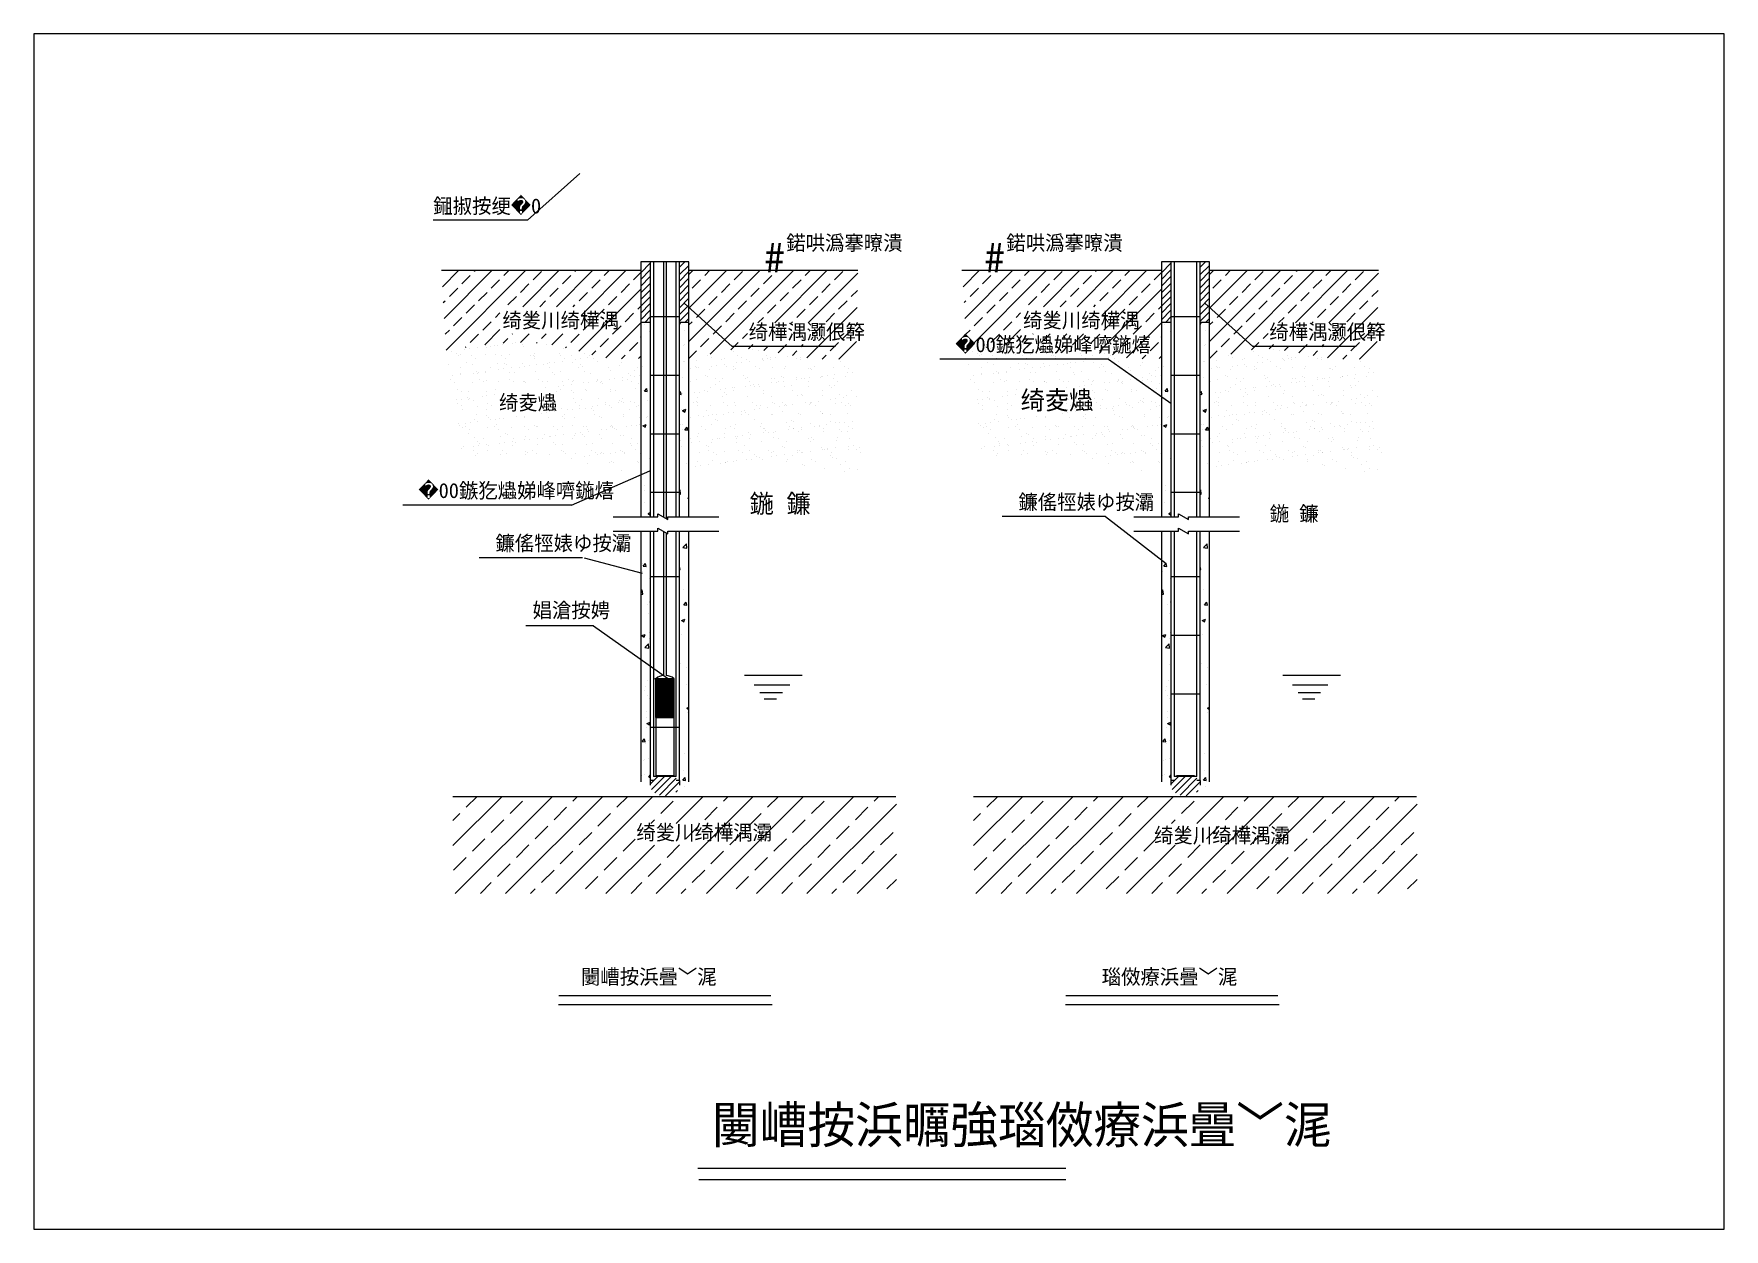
# Model space of a CAD drawing. Header units: metres. Extents: x 0 to 297, y 0 to 210.
import ezdxf

# ---------------------------------------------------------------- set-up
doc = ezdxf.new("R2010")
doc.units = ezdxf.units.M
doc.layers.add(' ', color=7, linetype='Continuous')

msp = doc.modelspace()

# ---------------------------------------------------------------- texts
at = {"layer": ' '}
for s, height, p in [('鎺掓按绠\\M+582370', 2.62, (70.19, 178.45)), ('#', 5.24, (128.37, 168.07)), ('鍩哄潙搴曢潰', 2.62, (132.21, 171.97)), ('#', 5.24, (167.04, 168.07)), ('鍩哄潙搴曢潰', 2.62, (170.87, 171.97)), ('绮夎川绮樺湡', 2.62, (82.34, 158.36)), ('绮夎川绮樺湡', 2.62, (173.82, 158.36)), ('绮樺湡灏佷簳', 2.62, (125.59, 156.32)), ('绮樺湡灏佷簳', 2.62, (217.07, 156.32)), ('\\M+5823600鏃犵爞娣峰嚌鍦熺', 2.62, (161.92, 154.08)), ('绮夌爞', 2.62, (81.73, 143.92)), ('绮夌爞', 3.28, (173.38, 144)), ('\\M+5823400鏃犵爞娣峰嚌鍦熺', 2.62, (67.59, 128.45)), ('鍦 鐮', 3.28, (125.76, 125.82)), ('鐮傜牼婊ゆ按灞', 2.62, (173, 126.43)), ('鍦 鐮', 2.62, (217.16, 124.38)), ('鐮傜牼婊ゆ按灞', 2.62, (81.12, 119.21)), ('娼滄按娉', 2.62, (87.63, 107.44)), ('绮夎川绮樺湡灞', 2.62, (105.86, 68.39)), ('绮夎川绮樺湡灞', 2.62, (196.83, 67.87)), ('闄嶆按浜曡﹀浘', 2.62, (96.14, 43.03)), ('瑙傚療浜曡﹀浘', 2.62, (187.62, 43.03))]:
    msp.add_text(s, height=height, dxfattribs=at).set_placement(p)
msp.add_text('闄嶆按浜曞強瑙傚療浜曡﹀浘', height=6.44).set_placement((119.19, 15.11))

# ---------------------------------------------------------------- linework, layer by layer
at = {"layer": ' '}
for p, q in [((86.76, 177.25), (95.93, 185.46)), ((86.76, 177.25), (70.15, 177.25)), ((106.64, 169.96), (106.64, 125.13)), ((115.11, 169.96), (106.64, 169.96)), ((106.64, 168.01), (108.32, 169.69)), ((108.32, 169.96), (108.32, 125.13)), ((108.87, 169.96), (108.87, 125.13)), ((110.61, 169.96), (110.61, 125.13)), ((111.11, 169.96), (111.11, 124.84)), ((112.88, 125.13), (112.88, 169.96)), ((113.43, 125.13), (113.43, 169.96)), ((113.43, 169.03), (114.36, 169.96)), ((113.43, 167.74), (115.11, 169.3)), ((115.11, 168.45), (115.11, 169.96)), ((198.13, 169.96), (198.13, 125.13)), ((206.59, 169.96), (198.13, 169.96)), ((198.13, 168.01), (199.8, 169.69)), ((199.8, 169.96), (199.8, 125.13)), ((200.35, 169.96), (200.35, 125.13)), ((204.36, 125.13), (204.36, 169.96)), ((204.91, 125.13), (204.91, 169.96)), ((204.91, 169.03), (205.84, 169.96)), ((204.91, 167.74), (206.59, 169.3)), ((206.59, 168.45), (206.59, 169.96)), ((106.64, 166.84), (108.25, 168.45)), ((106.64, 165.66), (108.32, 167.34)), ((113.43, 166.56), (115.11, 168.24)), ((113.43, 165.39), (115.11, 167.06)), ((115.11, 125.13), (115.11, 168.45)), ((198.13, 166.84), (199.74, 168.45)), ((198.13, 165.66), (199.8, 167.34)), ((204.91, 166.56), (206.59, 168.24)), ((204.91, 165.39), (206.59, 167.06)), ((206.59, 125.13), (206.59, 168.45)), ((106.64, 164.48), (108.32, 166.16)), ((106.64, 163.31), (108.32, 164.98)), ((106.64, 162.13), (108.32, 163.8)), ((113.43, 164.21), (115.11, 165.89)), ((113.43, 163.03), (115.11, 164.71)), ((113.43, 161.86), (115.11, 163.53)), ((198.13, 164.48), (199.8, 166.16)), ((198.13, 163.31), (199.8, 164.98)), ((198.13, 162.13), (199.8, 163.8)), ((204.91, 164.21), (206.59, 165.89)), ((204.91, 163.03), (206.59, 164.71)), ((204.91, 161.86), (206.59, 163.53)), ((106.64, 160.95), (108.32, 162.63)), ((106.64, 159.78), (108.32, 161.45)), ((113.43, 160.68), (115.11, 162.35)), ((113.43, 159.5), (115.11, 161.18)), ((122.73, 155.07), (114.27, 162.69)), ((198.13, 160.95), (199.8, 162.63)), ((198.13, 159.78), (199.8, 161.45)), ((204.91, 160.68), (206.59, 162.35)), ((204.91, 159.5), (206.59, 161.18)), ((214.21, 155.07), (205.75, 162.69)), ((108.32, 159.3), (106.64, 159.3)), ((107.34, 159.3), (108.32, 160.27)), ((113.43, 160.3), (108.32, 160.3)), ((115.11, 159.3), (113.43, 159.3)), ((114.4, 159.3), (115.11, 160)), ((199.8, 159.3), (198.13, 159.3)), ((198.82, 159.3), (199.8, 160.27)), ((204.91, 160.3), (199.8, 160.3)), ((206.59, 159.3), (204.91, 159.3)), ((205.88, 159.3), (206.59, 160)), ((140.87, 155.07), (122.73, 155.07)), ((232.35, 155.07), (214.21, 155.07)), ((188.81, 152.83), (159.16, 152.83)), ((188.81, 152.83), (199.8, 145.09)), ((113.43, 150), (108.32, 150)), ((204.91, 150), (199.8, 150)), ((113.43, 139.69), (108.32, 139.69)), ((204.91, 139.69), (199.8, 139.69)), ((94.48, 127.2), (108.24, 133.24)), ((113.43, 129.39), (108.32, 129.39)), ((204.91, 129.39), (199.8, 129.39)), ((94.48, 127.2), (64.83, 127.2)), ((188.28, 125.18), (170.14, 125.18)), ((188.28, 125.18), (198.97, 116.93)), ((106.64, 122.64), (106.64, 78.58)), ((108.32, 122.64), (108.32, 78.8)), ((108.87, 122.64), (108.87, 79.51)), ((110.61, 122.64), (110.61, 97.25)), ((111.11, 122.34), (111.11, 97.25)), ((112.88, 79.51), (112.88, 122.64)), ((113.43, 78.8), (113.43, 122.64)), ((115.11, 78.58), (115.11, 122.64)), ((198.13, 122.64), (198.13, 78.58)), ((199.8, 122.64), (199.8, 78.8)), ((200.35, 122.64), (200.35, 79.51)), ((204.36, 79.51), (204.36, 122.64)), ((204.91, 78.8), (204.91, 122.64)), ((206.59, 78.58), (206.59, 122.64)), ((96.4, 117.96), (78.26, 117.96)), ((96.72, 117.96), (106.89, 115.27)), ((113.43, 114.59), (108.32, 114.59)), ((204.91, 114.59), (199.8, 114.59)), ((98.31, 105.97), (86.45, 105.97)), ((98.31, 105.97), (112.32, 96.1)), ((204.91, 104.29), (199.8, 104.29)), ((109.19, 96.77), (112.53, 96.77)), ((109.19, 96.64), (109.19, 96.77)), ((109.19, 96.64), (112.53, 96.64)), ((109.29, 96.64), (109.29, 79.73)), ((109.29, 96.61), (112.46, 96.61)), ((109.29, 96.4), (112.46, 96.4)), ((109.29, 96.19), (112.46, 96.19)), ((109.29, 95.99), (112.46, 95.99)), ((109.29, 95.78), (112.46, 95.78)), ((109.29, 95.57), (112.46, 95.57)), ((109.29, 95.36), (112.46, 95.36)), ((109.29, 95.15), (112.46, 95.15)), ((109.3, 89.88), (109.3, 96.64)), ((109.51, 89.88), (109.51, 96.64)), ((109.72, 89.88), (109.72, 96.64)), ((109.93, 89.88), (109.93, 96.64)), ((110.13, 89.88), (110.13, 96.64)), ((110.34, 89.88), (110.34, 96.64)), ((110.55, 89.88), (110.55, 96.64)), ((110.76, 89.88), (110.76, 96.64)), ((110.97, 89.88), (110.97, 96.64)), ((111.17, 89.88), (111.17, 96.64)), ((111.38, 89.88), (111.38, 96.64)), ((111.59, 89.88), (111.59, 96.64)), ((111.8, 89.88), (111.8, 96.64)), ((112.01, 89.88), (112.01, 96.64)), ((112.21, 89.88), (112.21, 96.64)), ((112.42, 89.88), (112.42, 96.64)), ((112.46, 96.64), (112.46, 79.73)), ((112.53, 96.64), (112.53, 96.77)), ((109.29, 94.94), (112.46, 94.94)), ((109.29, 94.74), (112.46, 94.74)), ((109.29, 94.53), (112.46, 94.53)), ((109.29, 94.32), (112.46, 94.32)), ((109.29, 94.11), (112.46, 94.11)), ((109.29, 93.9), (112.46, 93.9)), ((109.29, 93.7), (112.46, 93.7)), ((109.29, 93.49), (112.46, 93.49)), ((109.29, 93.28), (112.46, 93.28)), ((109.29, 93.07), (112.46, 93.07)), ((109.29, 92.86), (112.46, 92.86)), ((109.29, 92.66), (112.46, 92.66)), ((109.29, 92.45), (112.46, 92.45)), ((109.29, 92.24), (112.46, 92.24)), ((204.91, 93.98), (199.8, 93.98)), ((109.29, 92.03), (112.46, 92.03)), ((109.29, 91.82), (112.46, 91.82)), ((109.29, 91.62), (112.46, 91.62)), ((109.29, 91.41), (112.46, 91.41)), ((109.29, 91.2), (112.46, 91.2)), ((109.29, 90.99), (112.46, 90.99)), ((109.29, 90.78), (112.46, 90.78)), ((109.29, 90.58), (112.46, 90.58)), ((109.29, 90.37), (112.46, 90.37)), ((109.29, 90.16), (112.46, 90.16)), ((109.29, 89.95), (112.46, 89.95)), ((109.29, 89.88), (112.46, 89.88)), ((113.43, 88.15), (108.32, 88.15)), ((108.32, 78.18), (109.65, 79.51)), ((108.94, 78.8), (108.32, 78.8)), ((108.32, 78.8), (108.32, 78)), ((108.55, 77.23), (110.82, 79.51)), ((112.88, 79.51), (108.87, 79.51)), ((109.13, 76.64), (112, 79.51)), ((109.29, 79.73), (112.46, 79.73)), ((109.94, 76.27), (112.88, 79.21)), ((110.99, 76.14), (113.43, 78.59)), ((113.43, 78.8), (112.88, 78.8)), ((113.43, 78.8), (113.43, 78)), ((199.8, 78.18), (201.13, 79.51)), ((200.42, 78.8), (199.8, 78.8)), ((199.8, 78.8), (199.8, 78)), ((200.03, 77.23), (202.31, 79.51)), ((204.36, 79.51), (200.35, 79.51)), ((200.61, 76.64), (203.48, 79.51)), ((200.78, 79.73), (203.94, 79.73)), ((201.42, 76.27), (204.36, 79.21)), ((202.47, 76.14), (204.91, 78.59)), ((204.91, 78.8), (204.36, 78.8)), ((204.91, 78.8), (204.91, 78)), ((112.79, 76.77), (113.08, 77.06)), ((204.27, 76.77), (204.56, 77.06))]:
    msp.add_line(p, q, dxfattribs=at)
for centre, start, end in [((110.67, 95.14), 91.46, 129.59), ((111.09, 95.14), 50.41, 89.51)]:
    msp.add_arc(centre, 2.11, start, end, dxfattribs=at)
for p, q in [((297, 210), (0, 210)), ((0, 210), (0, 0)), ((297, 0), (297, 210)), ((71.63, 168.45), (106.64, 168.45)), ((71.79, 165.57), (74.67, 168.45)), ((72.11, 160), (80.56, 168.45)), ((72.43, 154.44), (86.44, 168.45)), ((75.22, 166.05), (76.69, 167.53)), ((77.43, 168.26), (77.62, 168.45)), ((80.37, 165.32), (81.84, 166.79)), ((82.58, 167.53), (83.5, 168.45)), ((85.94, 162.06), (92.32, 168.45)), ((87.72, 166.79), (89.2, 168.26)), ((91.82, 162.06), (98.21, 168.45)), ((92.87, 166.05), (94.34, 167.53)), ((95.08, 168.26), (95.27, 168.45)), ((96.15, 160.51), (104.09, 168.45)), ((98.02, 165.32), (99.49, 166.79)), ((100.23, 167.53), (101.15, 168.45)), ((105.38, 166.79), (106.64, 168.06)), ((115.11, 168.45), (144.77, 168.45)), ((115.11, 167.69), (115.86, 168.45)), ((115.11, 161.81), (121.74, 168.45)), ((115.11, 155.93), (127.63, 168.45)), ((115.67, 165.32), (117.14, 166.79)), ((117.88, 167.53), (118.8, 168.45)), ((118.81, 153.75), (133.51, 168.45)), ((123.03, 166.79), (124.5, 168.26)), ((128.18, 166.05), (129.65, 167.53)), ((130.17, 159.22), (139.4, 168.45)), ((130.38, 168.26), (130.57, 168.45)), ((133.32, 165.32), (134.8, 166.79)), ((135.53, 167.53), (136.45, 168.45)), ((136.05, 159.22), (144.76, 167.93)), ((140.68, 166.79), (142.15, 168.26)), ((163.04, 168.45), (198.13, 168.45)), ((163.28, 165.57), (166.16, 168.45)), ((163.6, 160), (172.04, 168.45)), ((163.91, 154.44), (177.92, 168.45)), ((166.7, 166.05), (168.17, 167.53)), ((168.91, 168.26), (169.1, 168.45)), ((171.85, 165.32), (173.32, 166.79)), ((174.06, 167.53), (174.98, 168.45)), ((177.42, 162.06), (183.81, 168.45)), ((179.21, 166.79), (180.68, 168.26)), ((183.3, 162.06), (189.69, 168.45)), ((184.36, 166.05), (185.83, 167.53)), ((186.56, 168.26), (186.75, 168.45)), ((187.64, 160.51), (195.57, 168.45)), ((189.5, 165.32), (190.97, 166.79)), ((191.71, 167.53), (192.63, 168.45)), ((196.86, 166.79), (198.13, 168.06)), ((206.59, 168.45), (236.25, 168.45)), ((206.59, 168.45), (236.25, 168.45)), ((206.59, 167.69), (207.34, 168.45)), ((206.59, 161.81), (213.23, 168.45)), ((206.59, 155.93), (219.11, 168.45)), ((207.16, 165.32), (208.63, 166.79)), ((209.36, 167.53), (210.28, 168.45)), ((210.3, 153.75), (224.99, 168.45)), ((214.51, 166.79), (215.98, 168.26)), ((219.66, 166.05), (221.13, 167.53)), ((221.65, 159.22), (230.88, 168.45)), ((221.86, 168.26), (222.05, 168.45)), ((224.81, 165.32), (226.28, 166.79)), ((227.01, 167.53), (227.94, 168.45)), ((227.53, 159.22), (236.24, 167.93)), ((232.16, 166.79), (233.63, 168.26)), ((73.02, 163.85), (74.49, 165.32)), ((78.16, 163.11), (79.63, 164.58)), ((83.31, 162.38), (84.78, 163.85)), ((85.52, 164.58), (86.99, 166.05)), ((90.67, 163.85), (92.14, 165.32)), ((95.75, 154.23), (106.64, 165.12)), ((95.82, 163.11), (97.29, 164.58)), ((100.96, 162.38), (102.43, 163.85)), ((103.17, 164.58), (104.64, 166.05)), ((118.61, 162.38), (120.09, 163.85)), ((120.82, 164.58), (122.29, 166.05)), ((125.97, 163.85), (127.44, 165.32)), ((131.12, 163.11), (132.59, 164.58)), ((136.27, 162.38), (137.74, 163.85)), ((138.47, 164.58), (139.94, 166.05)), ((143.62, 163.85), (144.71, 164.93)), ((164.5, 163.85), (165.97, 165.32)), ((169.65, 163.11), (171.12, 164.58)), ((174.79, 162.38), (176.26, 163.85)), ((177, 164.58), (178.47, 166.05)), ((182.15, 163.85), (183.62, 165.32)), ((187.24, 154.23), (198.13, 165.12)), ((187.3, 163.11), (188.77, 164.58)), ((192.45, 162.38), (193.92, 163.85)), ((194.65, 164.58), (196.12, 166.05)), ((210.1, 162.38), (211.57, 163.85)), ((212.3, 164.58), (213.77, 166.05)), ((217.45, 163.85), (218.92, 165.32)), ((222.6, 163.11), (224.07, 164.58)), ((227.75, 162.38), (229.22, 163.85)), ((229.96, 164.58), (231.43, 166.05)), ((235.1, 163.85), (236.19, 164.93)), ((71.95, 162.79), (72.28, 163.11)), ((75.96, 160.91), (77.43, 162.38)), ((81.11, 160.17), (81.9, 160.97)), ((88.88, 162.06), (89.93, 163.11)), ((94.76, 162.06), (95.08, 162.38)), ((98.76, 160.17), (100.23, 161.64)), ((103.91, 159.43), (105.38, 160.91)), ((106.11, 161.64), (106.64, 162.17)), ((116.41, 160.17), (117.88, 161.64)), ((121.56, 159.43), (123.03, 160.91)), ((123.76, 161.64), (125.23, 163.11)), ((128.91, 160.91), (130.38, 162.38)), ((134.06, 160.17), (135.53, 161.64)), ((135.82, 153.1), (144.66, 161.94)), ((139.21, 159.43), (140.68, 160.91)), ((141.41, 161.64), (142.89, 163.11)), ((163.44, 162.79), (163.76, 163.11)), ((167.44, 160.91), (168.91, 162.38)), ((172.59, 160.17), (173.38, 160.97)), ((180.36, 162.06), (181.41, 163.11)), ((186.25, 162.06), (186.56, 162.38)), ((190.24, 160.17), (191.71, 161.64)), ((195.39, 159.43), (196.86, 160.91)), ((197.59, 161.64), (198.13, 162.17)), ((207.89, 160.17), (209.36, 161.64)), ((213.04, 159.43), (214.51, 160.91)), ((215.25, 161.64), (216.72, 163.11)), ((220.39, 160.91), (221.86, 162.38)), ((225.54, 160.17), (227.01, 161.64)), ((227.3, 153.1), (236.14, 161.94)), ((230.69, 159.43), (232.16, 160.91)), ((232.9, 161.64), (234.37, 163.11)), ((72.27, 157.22), (73.02, 157.96)), ((73.75, 158.7), (75.22, 160.17)), ((78.9, 157.96), (80.37, 159.43)), ((79.23, 155.36), (81.9, 158.03)), ((96.55, 157.96), (98.02, 159.43)), ((100.5, 153.09), (106.64, 159.23)), ((101.7, 157.23), (103.17, 158.7)), ((107.24, 158.95), (107.24, 158.95)), ((108.15, 157.67), (108.15, 157.67)), ((113.43, 159.01), (113.49, 158.97)), ((113.49, 158.97), (113.6, 159.3)), ((114.31, 157.93), (114.31, 157.93)), ((115.11, 158.87), (115.67, 159.43)), ((119.35, 157.23), (120.82, 158.7)), ((127.22, 159.22), (128.18, 160.17)), ((133.11, 159.22), (133.32, 159.43)), ((137, 157.23), (138.47, 158.7)), ((142.15, 156.49), (143.62, 157.96)), ((144.36, 158.7), (144.61, 158.95)), ((163.75, 157.22), (164.5, 157.96)), ((165.23, 158.7), (166.7, 160.17)), ((170.38, 157.96), (171.85, 159.43)), ((170.72, 155.36), (173.38, 158.03)), ((188.03, 157.96), (189.5, 159.43)), ((191.98, 153.09), (198.13, 159.23)), ((193.18, 157.23), (194.65, 158.7)), ((198.72, 158.95), (198.72, 158.95)), ((198.72, 158.95), (198.72, 158.95)), ((199.63, 157.67), (199.63, 157.67)), ((199.63, 157.67), (199.63, 157.67)), ((204.91, 159.01), (204.97, 158.97)), ((204.91, 159.01), (204.97, 158.97)), ((204.97, 158.97), (205.08, 159.3)), ((204.97, 158.97), (205.08, 159.3)), ((205.79, 157.93), (205.79, 157.93)), ((205.79, 157.93), (205.79, 157.93)), ((206.59, 158.87), (207.16, 159.43)), ((210.83, 157.23), (212.3, 158.7)), ((218.71, 159.22), (219.66, 160.17)), ((224.59, 159.22), (224.81, 159.43)), ((228.48, 157.23), (229.96, 158.7)), ((233.63, 156.49), (235.1, 157.96)), ((235.84, 158.7), (236.09, 158.95)), ((75.68, 154.52), (75.68, 154.52)), ((75.86, 154.93), (75.96, 155.02)), ((76.54, 154.64), (76.54, 154.64)), ((76.69, 155.76), (78.16, 157.23)), ((77.9, 154.81), (77.9, 154.81)), ((79.31, 155.24), (79.31, 155.24)), ((79.62, 154.96), (79.62, 154.96)), ((80.16, 155.11), (80.16, 155.11)), ((81.02, 155.23), (81.02, 155.23)), ((81.45, 155.31), (81.45, 155.31)), ((82.38, 155.4), (82.38, 155.4)), ((82.46, 155.64), (83.31, 156.49)), ((84.05, 157.23), (84.12, 157.3)), ((84.05, 155.57), (84.05, 155.57)), ((84.64, 155.7), (84.64, 155.7)), ((85.51, 155.75), (87.06, 157.3)), ((85.8, 155.37), (85.8, 155.37)), ((86.07, 155.09), (86.07, 155.09)), ((88.35, 155.65), (88.46, 155.76)), ((89.2, 156.49), (90, 157.3)), ((90.06, 155.35), (90.06, 155.35)), ((90.99, 155.35), (92.95, 157.3)), ((93.04, 154.75), (93.04, 154.75)), ((93.44, 154.85), (93.61, 155.02)), ((94.34, 155.76), (95.82, 157.23)), ((99.49, 155.02), (100.96, 156.49)), ((104.64, 154.29), (106.11, 155.76)), ((106.64, 156.78), (106.67, 156.79)), ((106.64, 156.72), (106.67, 156.79)), ((108.24, 156.45), (108.24, 156.45)), ((108.27, 155.65), (108.27, 155.65)), ((114.21, 155.16), (114.21, 155.16)), ((114.36, 155.5), (114.36, 155.5)), ((117.14, 155.02), (118.61, 156.49)), ((122.49, 154.48), (123.76, 155.76)), ((124.5, 156.49), (125.37, 157.36)), ((125.58, 154.63), (126.36, 155.41)), ((126.32, 154.48), (126.32, 154.48)), ((128.27, 154.38), (128.91, 155.02)), ((130.8, 153.97), (132.24, 155.41)), ((134.8, 155.02), (135.18, 155.41)), ((139.94, 154.29), (141.41, 155.76)), ((141.45, 152.85), (144.56, 155.96)), ((167.16, 154.52), (167.16, 154.52)), ((167.35, 154.93), (167.44, 155.02)), ((168.03, 154.64), (168.03, 154.64)), ((168.17, 155.76), (169.65, 157.23)), ((169.38, 154.81), (169.38, 154.81)), ((170.79, 155.24), (170.79, 155.24)), ((171.1, 154.96), (171.1, 154.96)), ((171.64, 155.11), (171.64, 155.11)), ((172.51, 155.23), (172.51, 155.23)), ((172.93, 155.31), (172.93, 155.31)), ((173.86, 155.4), (173.86, 155.4)), ((173.94, 155.64), (174.79, 156.49)), ((175.53, 157.23), (175.6, 157.3)), ((175.53, 155.57), (175.53, 155.57)), ((176.12, 155.7), (176.12, 155.7)), ((176.99, 155.75), (178.55, 157.3)), ((177.29, 155.37), (177.29, 155.37)), ((177.55, 155.09), (177.55, 155.09)), ((179.83, 155.65), (179.94, 155.76)), ((180.68, 156.49), (181.49, 157.3)), ((181.54, 155.35), (181.54, 155.35)), ((182.47, 155.35), (184.43, 157.3)), ((184.52, 154.75), (184.52, 154.75)), ((184.92, 154.85), (185.09, 155.02)), ((185.83, 155.76), (187.3, 157.23)), ((190.97, 155.02), (192.45, 156.49)), ((196.12, 154.29), (197.59, 155.76)), ((198.13, 156.78), (198.15, 156.79)), ((198.13, 156.72), (198.15, 156.79)), ((198.13, 156.78), (198.15, 156.79)), ((198.13, 156.72), (198.15, 156.79)), ((199.72, 156.45), (199.72, 156.45)), ((199.72, 156.45), (199.72, 156.45)), ((199.75, 155.65), (199.75, 155.65)), ((199.75, 155.65), (199.75, 155.65)), ((205.69, 155.16), (205.69, 155.16)), ((205.69, 155.16), (205.69, 155.16)), ((205.85, 155.5), (205.85, 155.5)), ((205.85, 155.5), (205.85, 155.5)), ((208.63, 155.02), (210.1, 156.49)), ((213.97, 154.48), (215.25, 155.76)), ((215.98, 156.49), (216.85, 157.36)), ((217.06, 154.63), (217.84, 155.41)), ((217.8, 154.48), (217.8, 154.48)), ((219.75, 154.38), (220.39, 155.02)), ((222.28, 153.97), (223.72, 155.41)), ((226.28, 155.02), (226.67, 155.41)), ((231.43, 154.29), (232.9, 155.76)), ((232.93, 152.85), (236.04, 155.96)), ((72.8, 151.96), (72.8, 151.96)), ((73.42, 154.22), (73.42, 154.22)), ((74.31, 153.78), (74.31, 153.78)), ((74.62, 153.49), (74.62, 153.49)), ((74.95, 153.61), (74.95, 153.61)), ((76.06, 152.17), (76.06, 152.17)), ((76.98, 153.45), (76.98, 153.45)), ((77.06, 151.94), (77.06, 151.94)), ((77.68, 153), (77.68, 153)), ((79.3, 153.66), (79.3, 153.66)), ((81.07, 153.63), (81.07, 153.63)), ((81.55, 152.1), (81.55, 152.1)), ((82.16, 153.46), (82.16, 153.46)), ((82.72, 152.11), (82.72, 152.11)), ((82.86, 153.01), (82.86, 153.01)), ((83.03, 151.83), (83.03, 151.83)), ((83.56, 153.64), (83.56, 153.64)), ((85.91, 152.16), (85.91, 152.16)), ((86.17, 151.59), (86.17, 151.59)), ((87.04, 151.71), (87.04, 151.71)), ((87.35, 153.47), (87.35, 153.47)), ((87.73, 153.57), (87.73, 153.57)), ((88.03, 153.29), (88.03, 153.29)), ((88.05, 153.81), (88.05, 153.81)), ((88.05, 153.02), (88.05, 153.02)), ((88.39, 151.89), (88.39, 151.89)), ((89.48, 151.96), (89.48, 151.96)), ((90.17, 152.14), (90.17, 152.14)), ((90.65, 152.18), (90.65, 152.18)), ((91.52, 152.3), (91.52, 152.3)), ((92.41, 153.86), (92.41, 153.86)), ((92.53, 153.48), (92.53, 153.48)), ((92.87, 152.48), (92.87, 152.48)), ((93.23, 153.03), (93.23, 153.03)), ((94.48, 153.42), (94.48, 153.42)), ((94.66, 152.3), (94.66, 152.3)), ((95.13, 152.77), (95.13, 152.77)), ((96, 152.89), (96, 152.89)), ((96.14, 151.91), (96.14, 151.91)), ((96.45, 151.63), (96.45, 151.63)), ((96.67, 153.84), (96.67, 153.84)), ((97.35, 153.07), (97.35, 153.07)), ((97.71, 153.49), (97.71, 153.49)), ((98.06, 153.59), (98.76, 154.29)), ((98.41, 153.04), (98.41, 153.04)), ((99.02, 152.36), (99.02, 152.36)), ((102.9, 151.76), (102.9, 151.76)), ((103.26, 152.91), (103.91, 153.55)), ((103.27, 152.34), (103.27, 152.34)), ((106.26, 152.97), (106.64, 153.35)), ((106.92, 151.52), (106.92, 151.52)), ((114.1, 152.39), (114.1, 152.39)), ((114.26, 152.49), (114.26, 152.49)), ((115.15, 153.02), (116.41, 154.29)), ((116.31, 151.56), (116.31, 151.56)), ((116.38, 152.53), (116.38, 152.53)), ((118.44, 153.53), (118.44, 153.53)), ((119.06, 151.62), (119.06, 151.62)), ((119.14, 153.08), (119.14, 153.08)), ((119.93, 151.73), (119.93, 151.73)), ((120.88, 152.7), (120.88, 152.7)), ((121.28, 151.91), (121.28, 151.91)), ((121.32, 153.02), (121.32, 153.02)), ((122.88, 154.24), (122.88, 154.24)), ((122.97, 151.5), (122.97, 151.5)), ((123.54, 152.21), (123.54, 152.21)), ((123.62, 153.54), (123.62, 153.54)), ((124.33, 153.09), (124.33, 153.09)), ((124.41, 152.32), (124.41, 152.32)), ((125.23, 152.75), (125.23, 152.75)), ((125.76, 152.5), (125.76, 152.5)), ((126.85, 151.48), (126.85, 151.48)), ((127.38, 154.4), (127.38, 154.4)), ((127.98, 152.96), (127.98, 152.96)), ((128.02, 152.8), (128.02, 152.8)), ((128.28, 152.68), (128.28, 152.68)), ((128.81, 153.55), (128.81, 153.55)), ((128.89, 152.91), (128.89, 152.91)), ((129.49, 152.73), (129.49, 152.73)), ((129.51, 153.1), (129.51, 153.1)), ((130.24, 153.09), (130.24, 153.09)), ((132.03, 151.49), (132.03, 151.49)), ((132.5, 153.38), (132.5, 153.38)), ((133.28, 153.51), (134.06, 154.29)), ((133.99, 152.89), (133.99, 152.89)), ((134.69, 153.11), (134.69, 153.11)), ((134.73, 152.81), (134.73, 152.81)), ((137.22, 151.5), (137.22, 151.5)), ((138.52, 152.87), (139.21, 153.55)), ((141.39, 152.75), (141.39, 152.75)), ((141.7, 152.47), (141.7, 152.47)), ((142.4, 151.51), (142.4, 151.51)), ((164.28, 151.96), (164.28, 151.96)), ((164.9, 154.22), (164.9, 154.22)), ((165.79, 153.78), (165.79, 153.78)), ((166.1, 153.49), (166.1, 153.49)), ((166.43, 153.61), (166.43, 153.61)), ((167.55, 152.17), (167.55, 152.17)), ((168.46, 153.45), (168.46, 153.45)), ((168.54, 151.94), (168.54, 151.94)), ((169.16, 153), (169.16, 153)), ((170.78, 153.66), (170.78, 153.66)), ((172.55, 153.63), (172.55, 153.63)), ((173.04, 152.1), (173.04, 152.1)), ((173.65, 153.46), (173.65, 153.46)), ((174.2, 152.11), (174.2, 152.11)), ((174.35, 153.01), (174.35, 153.01)), ((174.51, 151.83), (174.51, 151.83)), ((175.04, 153.64), (175.04, 153.64)), ((177.39, 152.16), (177.39, 152.16)), ((177.65, 151.59), (177.65, 151.59)), ((178.52, 151.71), (178.52, 151.71)), ((178.83, 153.47), (178.83, 153.47)), ((179.21, 153.57), (179.21, 153.57)), ((179.51, 153.29), (179.51, 153.29)), ((179.53, 153.02), (179.53, 153.02)), ((179.54, 153.81), (179.54, 153.81)), ((179.87, 151.89), (179.87, 151.89)), ((180.96, 151.96), (180.96, 151.96)), ((181.65, 152.14), (181.65, 152.14)), ((182.13, 152.18), (182.13, 152.18)), ((183, 152.3), (183, 152.3)), ((183.89, 153.86), (183.89, 153.86)), ((184.01, 153.48), (184.01, 153.48)), ((184.35, 152.48), (184.35, 152.48)), ((184.71, 153.03), (184.71, 153.03)), ((185.97, 153.42), (185.97, 153.42)), ((186.14, 152.3), (186.14, 152.3)), ((186.61, 152.77), (186.61, 152.77)), ((187.48, 152.89), (187.48, 152.89)), ((187.62, 151.91), (187.62, 151.91)), ((187.93, 151.63), (187.93, 151.63)), ((188.15, 153.84), (188.15, 153.84)), ((188.83, 153.07), (188.83, 153.07)), ((189.19, 153.49), (189.19, 153.49)), ((189.55, 153.59), (190.24, 154.29)), ((189.89, 153.04), (189.89, 153.04)), ((190.5, 152.36), (190.5, 152.36)), ((194.38, 151.76), (194.38, 151.76)), ((194.75, 152.91), (195.39, 153.55)), ((194.76, 152.34), (194.76, 152.34)), ((197.74, 152.97), (198.13, 153.35)), ((198.4, 151.52), (198.4, 151.52)), ((198.4, 151.52), (198.4, 151.52)), ((205.59, 152.39), (205.59, 152.39)), ((205.59, 152.39), (205.59, 152.39)), ((205.74, 152.49), (205.74, 152.49)), ((205.74, 152.49), (205.74, 152.49)), ((206.63, 153.02), (207.89, 154.29)), ((207.8, 151.56), (207.8, 151.56)), ((207.87, 152.53), (207.87, 152.53)), ((209.92, 153.53), (209.92, 153.53)), ((210.55, 151.62), (210.55, 151.62)), ((210.63, 153.08), (210.63, 153.08)), ((211.41, 151.73), (211.41, 151.73)), ((212.36, 152.7), (212.36, 152.7)), ((212.76, 151.91), (212.76, 151.91)), ((212.8, 153.02), (212.8, 153.02)), ((214.37, 154.24), (214.37, 154.24)), ((214.45, 151.5), (214.45, 151.5)), ((215.02, 152.21), (215.02, 152.21)), ((215.11, 153.54), (215.11, 153.54)), ((215.81, 153.09), (215.81, 153.09)), ((215.89, 152.32), (215.89, 152.32)), ((216.72, 152.75), (216.72, 152.75)), ((217.24, 152.5), (217.24, 152.5)), ((218.33, 151.48), (218.33, 151.48)), ((218.86, 154.4), (218.86, 154.4)), ((219.46, 152.96), (219.46, 152.96)), ((219.5, 152.8), (219.5, 152.8)), ((219.76, 152.68), (219.76, 152.68)), ((220.29, 153.55), (220.29, 153.55)), ((220.37, 152.91), (220.37, 152.91)), ((220.97, 152.73), (220.97, 152.73)), ((220.99, 153.1), (220.99, 153.1)), ((221.72, 153.09), (221.72, 153.09)), ((223.52, 151.49), (223.52, 151.49)), ((223.98, 153.38), (223.98, 153.38)), ((224.76, 153.51), (225.54, 154.29)), ((225.47, 152.89), (225.47, 152.89)), ((226.17, 153.11), (226.17, 153.11)), ((226.22, 152.81), (226.22, 152.81)), ((228.7, 151.5), (228.7, 151.5)), ((230.01, 152.87), (230.69, 153.55)), ((232.87, 152.75), (232.87, 152.75)), ((233.18, 152.47), (233.18, 152.47)), ((233.88, 151.51), (233.88, 151.51)), ((73.14, 149.27), (73.14, 149.27)), ((73.6, 149.94), (73.6, 149.94)), ((73.84, 148.83), (73.84, 148.83)), ((74.95, 150.12), (74.95, 150.12)), ((75.03, 151.39), (75.03, 151.39)), ((75.05, 150.4), (75.05, 150.4)), ((77.16, 148.74), (77.16, 148.74)), ((77.21, 150.41), (77.21, 150.41)), ((77.72, 150.65), (77.72, 150.65)), ((78.03, 150.37), (78.03, 150.37)), ((78.08, 150.53), (78.08, 150.53)), ((78.32, 149.28), (78.32, 149.28)), ((79.03, 148.84), (79.03, 148.84)), ((79.41, 150.46), (79.41, 150.46)), ((79.43, 150.71), (79.43, 150.71)), ((79.47, 149.04), (79.47, 149.04)), ((80.21, 151.39), (80.21, 151.39)), ((81.66, 148.9), (81.66, 148.9)), ((81.69, 151), (81.69, 151)), ((82.56, 151.12), (82.56, 151.12)), ((83.51, 149.29), (83.51, 149.29)), ((83.66, 150.44), (83.66, 150.44)), ((83.91, 151.3), (83.91, 151.3)), ((84.21, 148.85), (84.21, 148.85)), ((84.48, 150.5), (84.48, 150.5)), ((85.39, 151.4), (85.39, 151.4)), ((86.01, 148.95), (86.01, 148.95)), ((86.13, 148.99), (86.13, 148.99)), ((86.44, 148.7), (86.44, 148.7)), ((88.16, 150.6), (88.16, 150.6)), ((88.69, 149.3), (88.69, 149.3)), ((89.39, 148.86), (89.39, 148.86)), ((90.27, 148.93), (90.27, 148.93)), ((90.57, 151.41), (90.57, 151.41)), ((91.14, 150.45), (91.14, 150.45)), ((91.44, 150.16), (91.44, 150.16)), ((92.52, 150.66), (92.52, 150.66)), ((92.89, 148.84), (92.89, 148.84)), ((93.87, 149.31), (93.87, 149.31)), ((94.57, 148.87), (94.57, 148.87)), ((94.77, 149.1), (94.77, 149.1)), ((95.76, 151.42), (95.76, 151.42)), ((96.66, 148.67), (96.66, 148.67)), ((96.77, 150.64), (96.77, 150.64)), ((97.53, 148.78), (97.53, 148.78)), ((97.89, 150.3), (97.89, 150.3)), ((98.88, 148.96), (98.88, 148.96)), ((99.05, 149.32), (99.05, 149.32)), ((99.12, 149.15), (99.12, 149.15)), ((99.55, 148.78), (99.55, 148.78)), ((99.76, 148.87), (99.76, 148.87)), ((99.86, 148.5), (99.86, 148.5)), ((100.94, 151.43), (100.94, 151.43)), ((101.14, 149.26), (101.14, 149.26)), ((101.27, 150.8), (101.27, 150.8)), ((102.01, 149.37), (102.01, 149.37)), ((103.36, 149.55), (103.36, 149.55)), ((103.38, 149.13), (103.38, 149.13)), ((104.24, 149.33), (104.24, 149.33)), ((104.55, 150.24), (104.55, 150.24)), ((104.86, 149.96), (104.86, 149.96)), ((104.94, 148.88), (104.94, 148.88)), ((105.62, 150.85), (105.62, 150.85)), ((105.62, 149.85), (105.62, 149.85)), ((106.12, 151.44), (106.12, 151.44)), ((106.31, 148.63), (106.31, 148.63)), ((106.49, 149.96), (106.49, 149.96)), ((106.65, 151.39), (106.65, 151.39)), ((114, 149.62), (114, 149.62)), ((115.3, 148.9), (115.3, 148.9)), ((115.45, 151.14), (115.45, 151.14)), ((116.49, 151.46), (116.49, 151.46)), ((116.49, 149.33), (116.49, 149.33)), ((116.8, 151.32), (116.8, 151.32)), ((117.97, 150.04), (117.97, 150.04)), ((118.28, 149.76), (118.28, 149.76)), ((118.73, 151.05), (118.73, 151.05)), ((119.79, 149.36), (119.79, 149.36)), ((120.49, 148.91), (120.49, 148.91)), ((120.98, 149.49), (120.98, 149.49)), ((121.67, 151.47), (121.67, 151.47)), ((122.99, 151.03), (122.99, 151.03)), ((123.28, 151.22), (123.28, 151.22)), ((124.73, 149.89), (124.73, 149.89)), ((124.97, 149.37), (124.97, 149.37)), ((125.34, 149.54), (125.34, 149.54)), ((125.67, 148.92), (125.67, 148.92)), ((127.48, 151.19), (127.48, 151.19)), ((129.56, 148.69), (129.56, 148.69)), ((129.6, 149.52), (129.6, 149.52)), ((129.73, 151.35), (129.73, 151.35)), ((130.15, 149.38), (130.15, 149.38)), ((130.42, 148.8), (130.42, 148.8)), ((130.85, 148.93), (130.85, 148.93)), ((131.39, 149.83), (131.39, 149.83)), ((131.69, 149.55), (131.69, 149.55)), ((131.78, 148.98), (131.78, 148.98)), ((131.84, 151.25), (131.84, 151.25)), ((134.04, 149.28), (134.04, 149.28)), ((134.09, 149.69), (134.09, 149.69)), ((134.9, 149.39), (134.9, 149.39)), ((135.33, 149.39), (135.33, 149.39)), ((136.03, 148.94), (136.03, 148.94)), ((136.1, 151.23), (136.1, 151.23)), ((136.26, 149.57), (136.26, 149.57)), ((136.39, 151.29), (136.39, 151.29)), ((136.7, 151.01), (136.7, 151.01)), ((138.14, 149.69), (138.14, 149.69)), ((138.45, 149.74), (138.45, 149.74)), ((138.52, 149.87), (138.52, 149.87)), ((139.38, 149.98), (139.38, 149.98)), ((140.52, 149.4), (140.52, 149.4)), ((140.59, 151.39), (140.59, 151.39)), ((140.74, 150.16), (140.74, 150.16)), ((141.22, 148.95), (141.22, 148.95)), ((142.7, 149.72), (142.7, 149.72)), ((143, 150.46), (143, 150.46)), ((143.15, 151.15), (143.15, 151.15)), ((143.86, 150.57), (143.86, 150.57)), ((164.62, 149.27), (164.62, 149.27)), ((165.08, 149.94), (165.08, 149.94)), ((165.33, 148.83), (165.33, 148.83)), ((166.43, 150.12), (166.43, 150.12)), ((166.51, 151.39), (166.51, 151.39)), ((166.53, 150.4), (166.53, 150.4)), ((168.65, 148.74), (168.65, 148.74)), ((168.69, 150.41), (168.69, 150.41)), ((169.2, 150.65), (169.2, 150.65)), ((169.51, 150.37), (169.51, 150.37)), ((169.56, 150.53), (169.56, 150.53)), ((169.81, 149.28), (169.81, 149.28)), ((170.51, 148.84), (170.51, 148.84)), ((170.89, 150.46), (170.89, 150.46)), ((170.91, 150.71), (170.91, 150.71)), ((170.96, 149.04), (170.96, 149.04)), ((171.69, 151.39), (171.69, 151.39)), ((173.14, 148.9), (173.14, 148.9)), ((173.17, 151), (173.17, 151)), ((174.04, 151.12), (174.04, 151.12)), ((174.99, 149.29), (174.99, 149.29)), ((175.15, 150.44), (175.15, 150.44)), ((175.39, 151.3), (175.39, 151.3)), ((175.69, 148.85), (175.69, 148.85)), ((175.96, 150.5), (175.96, 150.5)), ((176.87, 151.4), (176.87, 151.4)), ((177.5, 148.95), (177.5, 148.95)), ((177.62, 148.99), (177.62, 148.99)), ((177.92, 148.7), (177.92, 148.7)), ((179.64, 150.6), (179.64, 150.6)), ((180.17, 149.3), (180.17, 149.3)), ((180.87, 148.86), (180.87, 148.86)), ((181.75, 148.93), (181.75, 148.93)), ((182.06, 151.41), (182.06, 151.41)), ((182.62, 150.45), (182.62, 150.45)), ((182.93, 150.16), (182.93, 150.16)), ((184, 150.66), (184, 150.66)), ((184.37, 148.84), (184.37, 148.84)), ((185.35, 149.31), (185.35, 149.31)), ((186.06, 148.87), (186.06, 148.87)), ((186.25, 149.1), (186.25, 149.1)), ((187.24, 151.42), (187.24, 151.42)), ((188.15, 148.67), (188.15, 148.67)), ((188.26, 150.64), (188.26, 150.64)), ((189.01, 148.78), (189.01, 148.78)), ((189.38, 150.3), (189.38, 150.3)), ((190.37, 148.96), (190.37, 148.96)), ((190.54, 149.32), (190.54, 149.32)), ((190.6, 149.15), (190.6, 149.15)), ((191.03, 148.78), (191.03, 148.78)), ((191.24, 148.87), (191.24, 148.87)), ((191.34, 148.5), (191.34, 148.5)), ((192.42, 151.43), (192.42, 151.43)), ((192.63, 149.26), (192.63, 149.26)), ((192.75, 150.8), (192.75, 150.8)), ((193.49, 149.37), (193.49, 149.37)), ((194.85, 149.55), (194.85, 149.55)), ((194.86, 149.13), (194.86, 149.13)), ((195.72, 149.33), (195.72, 149.33)), ((196.04, 150.24), (196.04, 150.24)), ((196.34, 149.96), (196.34, 149.96)), ((196.42, 148.88), (196.42, 148.88)), ((197.11, 150.85), (197.11, 150.85)), ((197.11, 149.85), (197.11, 149.85)), ((197.6, 151.44), (197.6, 151.44)), ((197.79, 148.63), (197.79, 148.63)), ((197.97, 149.96), (197.97, 149.96)), ((198.13, 151.39), (198.13, 151.39)), ((198.13, 151.39), (198.13, 151.39)), ((205.49, 149.62), (205.49, 149.62)), ((205.49, 149.62), (205.49, 149.62)), ((206.79, 148.9), (206.79, 148.9)), ((206.93, 151.14), (206.93, 151.14)), ((207.97, 151.46), (207.97, 151.46)), ((207.97, 149.33), (207.97, 149.33)), ((208.28, 151.32), (208.28, 151.32)), ((209.45, 150.04), (209.45, 150.04)), ((209.76, 149.76), (209.76, 149.76)), ((210.21, 151.05), (210.21, 151.05)), ((211.27, 149.36), (211.27, 149.36)), ((211.97, 148.91), (211.97, 148.91)), ((212.46, 149.49), (212.46, 149.49)), ((213.15, 151.47), (213.15, 151.47)), ((214.47, 151.03), (214.47, 151.03)), ((214.76, 151.22), (214.76, 151.22)), ((216.21, 149.89), (216.21, 149.89)), ((216.45, 149.37), (216.45, 149.37)), ((216.82, 149.54), (216.82, 149.54)), ((217.15, 148.92), (217.15, 148.92)), ((218.97, 151.19), (218.97, 151.19)), ((221.04, 148.69), (221.04, 148.69)), ((221.08, 149.52), (221.08, 149.52)), ((221.21, 151.35), (221.21, 151.35)), ((221.63, 149.38), (221.63, 149.38)), ((221.91, 148.8), (221.91, 148.8)), ((222.33, 148.93), (222.33, 148.93)), ((222.87, 149.83), (222.87, 149.83)), ((223.18, 149.55), (223.18, 149.55)), ((223.26, 148.98), (223.26, 148.98)), ((223.32, 151.25), (223.32, 151.25)), ((225.52, 149.28), (225.52, 149.28)), ((225.57, 149.69), (225.57, 149.69)), ((226.38, 149.39), (226.38, 149.39)), ((226.82, 149.39), (226.82, 149.39)), ((227.52, 148.94), (227.52, 148.94)), ((227.58, 151.23), (227.58, 151.23)), ((227.74, 149.57), (227.74, 149.57)), ((227.87, 151.29), (227.87, 151.29)), ((228.18, 151.01), (228.18, 151.01)), ((229.63, 149.69), (229.63, 149.69)), ((229.93, 149.74), (229.93, 149.74)), ((230, 149.87), (230, 149.87)), ((230.86, 149.98), (230.86, 149.98)), ((232, 149.4), (232, 149.4)), ((232.07, 151.39), (232.07, 151.39)), ((232.22, 150.16), (232.22, 150.16)), ((232.7, 148.95), (232.7, 148.95)), ((234.19, 149.72), (234.19, 149.72)), ((234.48, 150.46), (234.48, 150.46)), ((234.63, 151.15), (234.63, 151.15)), ((235.34, 150.57), (235.34, 150.57)), ((74.27, 145.72), (74.27, 145.72)), ((74.47, 147.58), (74.47, 147.58)), ((75.13, 145.83), (75.13, 145.83)), ((75.16, 147.2), (75.16, 147.2)), ((76.13, 146.06), (76.13, 146.06)), ((76.37, 147.22), (76.37, 147.22)), ((76.43, 145.78), (76.43, 145.78)), ((76.49, 146.01), (76.49, 146.01)), ((77.27, 145.53), (77.27, 145.53)), ((78.75, 146.31), (78.75, 146.31)), ((79.51, 147.25), (79.51, 147.25)), ((79.61, 146.42), (79.61, 146.42)), ((80.97, 146.6), (80.97, 146.6)), ((81.13, 147.52), (81.13, 147.52)), ((89.54, 145.86), (89.54, 145.86)), ((89.85, 145.58), (89.85, 145.58)), ((89.92, 147.78), (89.92, 147.78)), ((90.38, 145.73), (90.38, 145.73)), ((91.92, 147.25), (91.92, 147.25)), ((92.18, 148.08), (92.18, 148.08)), ((92.62, 147.45), (92.62, 147.45)), ((93.05, 148.19), (93.05, 148.19)), ((94.4, 148.37), (94.4, 148.37)), ((94.55, 147.32), (94.55, 147.32)), ((94.85, 147.04), (94.85, 147.04)), ((94.87, 145.89), (94.87, 145.89)), ((96.3, 145.71), (96.3, 145.71)), ((96.88, 147.43), (96.88, 147.43)), ((97.1, 147.26), (97.1, 147.26)), ((99.23, 145.94), (99.23, 145.94)), ((101.3, 147.17), (101.3, 147.17)), ((101.37, 147.59), (101.37, 147.59)), ((102.28, 147.27), (102.28, 147.27)), ((102.96, 145.66), (102.96, 145.66)), ((103.48, 145.92), (103.48, 145.92)), ((105.73, 147.65), (105.73, 147.65)), ((107.28, 147.22), (107.68, 147.7)), ((107.28, 147.22), (107.78, 147.18)), ((107.78, 147.18), (107.69, 147.7)), ((107.8, 145.65), (107.8, 145.65)), ((108.22, 145.91), (108.22, 145.91)), ((113.43, 146.91), (113.65, 147.18)), ((113.43, 146.68), (113.75, 146.65)), ((113.75, 146.65), (113.65, 147.18)), ((113.88, 146.79), (113.88, 146.79)), ((113.9, 146.85), (113.9, 146.85)), ((116.12, 146.92), (116.12, 146.92)), ((116.59, 146.12), (116.59, 146.12)), ((116.98, 147.03), (116.98, 147.03)), ((117.83, 147.29), (117.83, 147.29)), ((118.34, 147.21), (118.34, 147.21)), ((118.84, 147.84), (118.84, 147.84)), ((119.72, 148.43), (119.72, 148.43)), ((120.6, 147.51), (120.6, 147.51)), ((121.09, 146.28), (121.09, 146.28)), ((121.38, 146.91), (121.38, 146.91)), ((121.46, 147.62), (121.46, 147.62)), ((121.69, 146.63), (121.69, 146.63)), ((122.82, 147.8), (122.82, 147.8)), ((123.01, 147.3), (123.01, 147.3)), ((123.09, 147.82), (123.09, 147.82)), ((125.08, 148.1), (125.08, 148.1)), ((125.44, 146.34), (125.44, 146.34)), ((125.94, 148.21), (125.94, 148.21)), ((126.38, 148.37), (126.38, 148.37)), ((126.69, 148.09), (126.69, 148.09)), ((127.3, 148.39), (127.3, 148.39)), ((127.59, 147.98), (127.59, 147.98)), ((128.14, 146.76), (128.14, 146.76)), ((128.2, 147.31), (128.2, 147.31)), ((129.7, 146.32), (129.7, 146.32)), ((131.95, 148.04), (131.95, 148.04)), ((133.14, 148.23), (133.14, 148.23)), ((133.38, 147.32), (133.38, 147.32)), ((134.2, 146.48), (134.2, 146.48)), ((134.8, 146.71), (134.8, 146.71)), ((135.1, 146.43), (135.1, 146.43)), ((136.2, 148.02), (136.2, 148.02)), ((138.55, 146.54), (138.55, 146.54)), ((138.56, 147.33), (138.56, 147.33)), ((139.8, 148.17), (139.8, 148.17)), ((140.05, 145.76), (140.05, 145.76)), ((140.11, 147.89), (140.11, 147.89)), ((140.7, 148.18), (140.7, 148.18)), ((140.92, 145.87), (140.92, 145.87)), ((141.55, 146.56), (141.55, 146.56)), ((142.27, 146.05), (142.27, 146.05)), ((142.81, 146.51), (142.81, 146.51)), ((143.74, 147.34), (143.74, 147.34)), ((144.53, 146.35), (144.53, 146.35)), ((165.75, 145.72), (165.75, 145.72)), ((165.95, 147.58), (165.95, 147.58)), ((166.61, 145.83), (166.61, 145.83)), ((166.64, 147.2), (166.64, 147.2)), ((167.61, 146.06), (167.61, 146.06)), ((167.85, 147.22), (167.85, 147.22)), ((167.92, 145.78), (167.92, 145.78)), ((167.97, 146.01), (167.97, 146.01)), ((168.75, 145.53), (168.75, 145.53)), ((170.23, 146.31), (170.23, 146.31)), ((170.99, 147.25), (170.99, 147.25)), ((171.09, 146.42), (171.09, 146.42)), ((172.45, 146.6), (172.45, 146.6)), ((172.61, 147.52), (172.61, 147.52)), ((181.03, 145.86), (181.03, 145.86)), ((181.33, 145.58), (181.33, 145.58)), ((181.41, 147.78), (181.41, 147.78)), ((181.86, 145.73), (181.86, 145.73)), ((183.4, 147.25), (183.4, 147.25)), ((183.67, 148.08), (183.67, 148.08)), ((184.1, 147.45), (184.1, 147.45)), ((184.53, 148.19), (184.53, 148.19)), ((185.89, 148.37), (185.89, 148.37)), ((186.03, 147.32), (186.03, 147.32)), ((186.34, 147.04), (186.34, 147.04)), ((186.35, 145.89), (186.35, 145.89)), ((187.78, 145.71), (187.78, 145.71)), ((188.36, 147.43), (188.36, 147.43)), ((188.58, 147.26), (188.58, 147.26)), ((190.71, 145.94), (190.71, 145.94)), ((192.79, 147.17), (192.79, 147.17)), ((192.85, 147.59), (192.85, 147.59)), ((193.77, 147.27), (193.77, 147.27)), ((194.44, 145.66), (194.44, 145.66)), ((194.97, 145.92), (194.97, 145.92)), ((197.21, 147.65), (197.21, 147.65)), ((198.77, 147.22), (199.17, 147.7)), ((198.77, 147.22), (199.17, 147.7)), ((198.77, 147.22), (199.26, 147.18)), ((198.77, 147.22), (199.26, 147.18)), ((199.26, 147.18), (199.17, 147.7)), ((199.26, 147.18), (199.17, 147.7)), ((199.28, 145.65), (199.28, 145.65)), ((199.28, 145.65), (199.28, 145.65)), ((199.7, 145.91), (199.7, 145.91)), ((199.7, 145.91), (199.7, 145.91)), ((204.91, 146.91), (205.14, 147.18)), ((204.91, 146.91), (205.14, 147.18)), ((204.91, 146.68), (205.23, 146.65)), ((204.91, 146.68), (205.23, 146.65)), ((205.23, 146.65), (205.14, 147.18)), ((205.23, 146.65), (205.14, 147.18)), ((205.36, 146.79), (205.36, 146.79)), ((205.36, 146.79), (205.36, 146.79)), ((205.38, 146.85), (205.38, 146.85)), ((205.38, 146.85), (205.38, 146.85)), ((207.6, 146.92), (207.6, 146.92)), ((208.07, 146.12), (208.07, 146.12)), ((208.47, 147.03), (208.47, 147.03)), ((209.31, 147.29), (209.31, 147.29)), ((209.82, 147.21), (209.82, 147.21)), ((210.32, 147.84), (210.32, 147.84)), ((211.21, 148.43), (211.21, 148.43)), ((212.08, 147.51), (212.08, 147.51)), ((212.57, 146.28), (212.57, 146.28)), ((212.86, 146.91), (212.86, 146.91)), ((212.95, 147.62), (212.95, 147.62)), ((213.17, 146.63), (213.17, 146.63)), ((214.3, 147.8), (214.3, 147.8)), ((214.5, 147.3), (214.5, 147.3)), ((214.58, 147.82), (214.58, 147.82)), ((216.56, 148.1), (216.56, 148.1)), ((216.93, 146.34), (216.93, 146.34)), ((217.43, 148.21), (217.43, 148.21)), ((217.87, 148.37), (217.87, 148.37)), ((218.17, 148.09), (218.17, 148.09)), ((218.78, 148.39), (218.78, 148.39)), ((219.07, 147.98), (219.07, 147.98)), ((219.62, 146.76), (219.62, 146.76)), ((219.68, 147.31), (219.68, 147.31)), ((221.18, 146.32), (221.18, 146.32)), ((223.43, 148.04), (223.43, 148.04)), ((224.62, 148.23), (224.62, 148.23)), ((224.86, 147.32), (224.86, 147.32)), ((225.68, 146.48), (225.68, 146.48)), ((226.28, 146.71), (226.28, 146.71)), ((226.59, 146.43), (226.59, 146.43)), ((227.68, 148.02), (227.68, 148.02)), ((230.03, 146.54), (230.03, 146.54)), ((230.04, 147.33), (230.04, 147.33)), ((231.28, 148.17), (231.28, 148.17)), ((231.53, 145.76), (231.53, 145.76)), ((231.59, 147.89), (231.59, 147.89)), ((232.18, 148.18), (232.18, 148.18)), ((232.4, 145.87), (232.4, 145.87)), ((233.04, 146.56), (233.04, 146.56)), ((233.75, 146.05), (233.75, 146.05)), ((234.29, 146.51), (234.29, 146.51)), ((235.23, 147.34), (235.23, 147.34)), ((236.01, 146.35), (236.01, 146.35)), ((74.49, 145.11), (74.49, 145.11)), ((75.19, 144.66), (75.19, 144.66)), ((75.26, 143.99), (75.26, 143.99)), ((77.71, 143.05), (77.71, 143.05)), ((77.88, 144.46), (77.88, 144.46)), ((79.54, 142.94), (79.54, 142.94)), ((79.62, 144.05), (79.62, 144.05)), ((79.67, 145.12), (79.67, 145.12)), ((79.85, 142.66), (79.85, 142.66)), ((80.37, 144.67), (80.37, 144.67)), ((84.76, 142.79), (84.76, 142.79)), ((86.3, 142.79), (86.3, 142.79)), ((89.24, 143.38), (89.24, 143.38)), ((90.03, 145.14), (90.03, 145.14)), ((90.11, 143.49), (90.11, 143.49)), ((90.74, 144.69), (90.74, 144.69)), ((91.3, 144.25), (91.3, 144.25)), ((91.46, 143.67), (91.46, 143.67)), ((92.73, 144.24), (92.73, 144.24)), ((92.96, 142.73), (92.96, 142.73)), ((93.26, 143.08), (93.26, 143.08)), ((93.72, 143.97), (93.72, 143.97)), ((94.59, 144.08), (94.59, 144.08)), ((94.98, 142.68), (94.98, 142.68)), ((95.22, 145.15), (95.22, 145.15)), ((95.92, 144.7), (95.92, 144.7)), ((95.94, 144.26), (95.94, 144.26)), ((96.98, 144.22), (96.98, 144.22)), ((97.96, 144.19), (97.96, 144.19)), ((98.2, 144.56), (98.2, 144.56)), ((98.27, 143.91), (98.27, 143.91)), ((98.44, 143.09), (98.44, 143.09)), ((99.07, 144.67), (99.07, 144.67)), ((99.33, 142.74), (99.33, 142.74)), ((99.71, 142.59), (99.71, 142.59)), ((100.4, 145.15), (100.4, 145.15)), ((100.42, 144.85), (100.42, 144.85)), ((101.1, 144.71), (101.1, 144.71)), ((101.48, 144.38), (101.48, 144.38)), ((102.68, 145.15), (102.68, 145.15)), ((103.27, 145.37), (103.27, 145.37)), ((103.54, 145.26), (103.54, 145.26)), ((103.59, 142.72), (103.59, 142.72)), ((103.63, 143.1), (103.63, 143.1)), ((104.72, 144.05), (104.72, 144.05)), ((104.9, 145.44), (104.9, 145.44)), ((105.58, 145.16), (105.58, 145.16)), ((105.83, 144.44), (105.83, 144.44)), ((106.28, 144.72), (106.28, 144.72)), ((107.69, 142.64), (107.69, 142.64)), ((107.81, 142.73), (107.81, 142.73)), ((113.8, 144.08), (113.8, 144.08)), ((113.99, 143.83), (114.58, 144.05)), ((113.99, 143.83), (114.41, 143.55)), ((114.41, 143.55), (114.58, 144.05)), ((115.95, 145.18), (115.95, 145.18)), ((116.38, 145.45), (116.38, 145.45)), ((116.65, 144.74), (116.65, 144.74)), ((116.68, 145.17), (116.68, 145.17)), ((116.7, 142.91), (116.7, 142.91)), ((117.65, 142.81), (117.65, 142.81)), ((118.13, 143.84), (118.13, 143.84)), ((118.52, 142.93), (118.52, 142.93)), ((118.94, 144.64), (118.94, 144.64)), ((119.17, 143.13), (119.17, 143.13)), ((119.87, 143.1), (119.87, 143.1)), ((121.13, 145.19), (121.13, 145.19)), ((121.19, 143.08), (121.19, 143.08)), ((121.83, 144.75), (121.83, 144.75)), ((122.13, 143.4), (122.13, 143.4)), ((123, 143.52), (123, 143.52)), ((123.14, 145.3), (123.14, 145.3)), ((123.2, 144.62), (123.2, 144.62)), ((124.35, 143.69), (124.35, 143.69)), ((124.36, 143.14), (124.36, 143.14)), ((124.79, 143.79), (124.79, 143.79)), ((125.1, 143.5), (125.1, 143.5)), ((125.55, 143.13), (125.55, 143.13)), ((126.31, 145.2), (126.31, 145.2)), ((126.61, 143.99), (126.61, 143.99)), ((127.01, 144.75), (127.01, 144.75)), ((127.48, 144.11), (127.48, 144.11)), ((127.69, 144.78), (127.69, 144.78)), ((128.83, 144.28), (128.83, 144.28)), ((129.54, 143.14), (129.54, 143.14)), ((129.79, 145.25), (129.79, 145.25)), ((129.81, 143.11), (129.81, 143.11)), ((130.1, 144.97), (130.1, 144.97)), ((131.09, 144.58), (131.09, 144.58)), ((131.49, 145.21), (131.49, 145.21)), ((131.55, 143.64), (131.55, 143.64)), ((131.96, 144.7), (131.96, 144.7)), ((132.05, 144.83), (132.05, 144.83)), ((132.2, 144.76), (132.2, 144.76)), ((133.31, 144.87), (133.31, 144.87)), ((134.3, 143.27), (134.3, 143.27)), ((134.72, 143.15), (134.72, 143.15)), ((135.57, 145.17), (135.57, 145.17)), ((136.31, 144.81), (136.31, 144.81)), ((136.44, 145.29), (136.44, 145.29)), ((136.55, 145.1), (136.55, 145.1)), ((136.68, 145.22), (136.68, 145.22)), ((137.38, 144.77), (137.38, 144.77)), ((137.79, 145.46), (137.79, 145.46)), ((138.21, 143.58), (138.21, 143.58)), ((138.52, 143.3), (138.52, 143.3)), ((138.66, 143.33), (138.66, 143.33)), ((139.91, 143.16), (139.91, 143.16)), ((140.8, 144.97), (140.8, 144.97)), ((141.86, 145.23), (141.86, 145.23)), ((142.56, 144.78), (142.56, 144.78)), ((142.91, 143.31), (142.91, 143.31)), ((143.21, 145.04), (143.21, 145.04)), ((143.52, 144.76), (143.52, 144.76)), ((165.97, 145.11), (165.97, 145.11)), ((166.67, 144.66), (166.67, 144.66)), ((166.74, 143.99), (166.74, 143.99)), ((169.2, 143.05), (169.2, 143.05)), ((169.36, 144.46), (169.36, 144.46)), ((171.02, 142.94), (171.02, 142.94)), ((171.1, 144.05), (171.1, 144.05)), ((171.15, 145.12), (171.15, 145.12)), ((171.33, 142.66), (171.33, 142.66)), ((171.85, 144.67), (171.85, 144.67)), ((176.24, 142.79), (176.24, 142.79)), ((177.78, 142.79), (177.78, 142.79)), ((180.72, 143.38), (180.72, 143.38)), ((181.52, 145.14), (181.52, 145.14)), ((181.59, 143.49), (181.59, 143.49)), ((182.22, 144.69), (182.22, 144.69)), ((182.78, 144.25), (182.78, 144.25)), ((182.94, 143.67), (182.94, 143.67)), ((184.21, 144.24), (184.21, 144.24)), ((184.44, 142.73), (184.44, 142.73)), ((184.74, 143.08), (184.74, 143.08)), ((185.2, 143.97), (185.2, 143.97)), ((186.07, 144.08), (186.07, 144.08)), ((186.46, 142.68), (186.46, 142.68)), ((186.7, 145.15), (186.7, 145.15)), ((187.4, 144.7), (187.4, 144.7)), ((187.42, 144.26), (187.42, 144.26)), ((188.46, 144.22), (188.46, 144.22)), ((189.44, 144.19), (189.44, 144.19)), ((189.68, 144.56), (189.68, 144.56)), ((189.75, 143.91), (189.75, 143.91)), ((189.93, 143.09), (189.93, 143.09)), ((190.55, 144.67), (190.55, 144.67)), ((190.81, 142.74), (190.81, 142.74)), ((191.2, 142.59), (191.2, 142.59)), ((191.88, 145.15), (191.88, 145.15)), ((191.9, 144.85), (191.9, 144.85)), ((192.58, 144.71), (192.58, 144.71)), ((192.96, 144.38), (192.96, 144.38)), ((194.16, 145.15), (194.16, 145.15)), ((194.75, 145.37), (194.75, 145.37)), ((195.03, 145.26), (195.03, 145.26)), ((195.07, 142.72), (195.07, 142.72)), ((195.11, 143.1), (195.11, 143.1)), ((196.2, 144.05), (196.2, 144.05)), ((196.38, 145.44), (196.38, 145.44)), ((197.06, 145.16), (197.06, 145.16)), ((197.32, 144.44), (197.32, 144.44)), ((197.77, 144.72), (197.77, 144.72)), ((199.17, 142.64), (199.17, 142.64)), ((199.17, 142.64), (199.17, 142.64)), ((199.3, 142.73), (199.3, 142.73)), ((199.3, 142.73), (199.3, 142.73)), ((205.28, 144.08), (205.28, 144.08)), ((205.28, 144.08), (205.28, 144.08)), ((205.48, 143.83), (206.06, 144.05)), ((205.48, 143.83), (206.06, 144.05)), ((205.48, 143.83), (205.89, 143.55)), ((205.48, 143.83), (205.89, 143.55)), ((205.89, 143.55), (206.06, 144.05)), ((205.89, 143.55), (206.06, 144.05)), ((207.43, 145.18), (207.43, 145.18)), ((207.86, 145.45), (207.86, 145.45)), ((208.13, 144.74), (208.13, 144.74)), ((208.17, 145.17), (208.17, 145.17)), ((208.18, 142.91), (208.18, 142.91)), ((209.13, 142.81), (209.13, 142.81)), ((209.61, 143.84), (209.61, 143.84)), ((210, 142.93), (210, 142.93)), ((210.42, 144.64), (210.42, 144.64)), ((210.66, 143.13), (210.66, 143.13)), ((211.35, 143.1), (211.35, 143.1)), ((212.61, 145.19), (212.61, 145.19)), ((212.67, 143.08), (212.67, 143.08)), ((213.31, 144.75), (213.31, 144.75)), ((213.61, 143.4), (213.61, 143.4)), ((214.48, 143.52), (214.48, 143.52)), ((214.62, 145.3), (214.62, 145.3)), ((214.68, 144.62), (214.68, 144.62)), ((215.83, 143.69), (215.83, 143.69)), ((215.84, 143.14), (215.84, 143.14)), ((216.27, 143.79), (216.27, 143.79)), ((216.58, 143.5), (216.58, 143.5)), ((217.03, 143.13), (217.03, 143.13)), ((217.79, 145.2), (217.79, 145.2)), ((218.09, 143.99), (218.09, 143.99)), ((218.5, 144.75), (218.5, 144.75)), ((218.96, 144.11), (218.96, 144.11)), ((219.18, 144.78), (219.18, 144.78)), ((220.31, 144.28), (220.31, 144.28)), ((221.02, 143.14), (221.02, 143.14)), ((221.28, 145.25), (221.28, 145.25)), ((221.29, 143.11), (221.29, 143.11)), ((221.58, 144.97), (221.58, 144.97)), ((222.57, 144.58), (222.57, 144.58)), ((222.98, 145.21), (222.98, 145.21)), ((223.03, 143.64), (223.03, 143.64)), ((223.44, 144.7), (223.44, 144.7)), ((223.53, 144.83), (223.53, 144.83)), ((223.68, 144.76), (223.68, 144.76)), ((224.79, 144.87), (224.79, 144.87)), ((225.78, 143.27), (225.78, 143.27)), ((226.2, 143.15), (226.2, 143.15)), ((227.05, 145.17), (227.05, 145.17)), ((227.79, 144.81), (227.79, 144.81)), ((227.92, 145.29), (227.92, 145.29)), ((228.03, 145.1), (228.03, 145.1)), ((228.16, 145.22), (228.16, 145.22)), ((228.86, 144.77), (228.86, 144.77)), ((229.27, 145.46), (229.27, 145.46)), ((229.69, 143.58), (229.69, 143.58)), ((230, 143.3), (230, 143.3)), ((230.14, 143.33), (230.14, 143.33)), ((231.39, 143.16), (231.39, 143.16)), ((232.28, 144.97), (232.28, 144.97)), ((233.34, 145.23), (233.34, 145.23)), ((234.04, 144.78), (234.04, 144.78)), ((234.4, 143.31), (234.4, 143.31)), ((234.69, 145.04), (234.69, 145.04)), ((235, 144.76), (235, 144.76)), ((74.54, 141.48), (74.54, 141.48)), ((74.84, 141.2), (74.84, 141.2)), ((75.37, 140.78), (75.37, 140.78)), ((75.8, 141.61), (75.8, 141.61)), ((75.83, 140.94), (75.83, 140.94)), ((76.29, 139.87), (76.29, 139.87)), ((76.53, 140.49), (76.53, 140.49)), ((76.67, 141.73), (76.67, 141.73)), ((77.37, 142.32), (77.37, 142.32)), ((78.02, 141.9), (78.02, 141.9)), ((79.72, 140.84), (79.72, 140.84)), ((80.28, 142.2), (80.28, 142.2)), ((81.01, 140.95), (81.01, 140.95)), ((81.15, 142.31), (81.15, 142.31)), ((81.29, 141.33), (81.29, 141.33)), ((81.71, 140.5), (81.71, 140.5)), ((81.87, 142.48), (81.87, 142.48)), ((82.5, 142.49), (82.5, 142.49)), ((82.95, 139.81), (82.95, 139.81)), ((83.98, 140.82), (83.98, 140.82)), ((86.2, 140.96), (86.2, 140.96)), ((86.22, 142.54), (86.22, 142.54)), ((86.9, 140.51), (86.9, 140.51)), ((87.95, 141.27), (87.95, 141.27)), ((88.26, 140.99), (88.26, 140.99)), ((88.47, 140.98), (88.47, 140.98)), ((89.71, 139.67), (89.71, 139.67)), ((90.48, 142.52), (90.48, 142.52)), ((91.38, 140.97), (91.38, 140.97)), ((92.08, 140.52), (92.08, 140.52)), ((92.83, 141.04), (92.83, 141.04)), ((93.26, 142.45), (93.26, 142.45)), ((94.71, 141.13), (94.71, 141.13)), ((95.25, 139.86), (95.25, 139.86)), ((96.12, 139.98), (96.12, 139.98)), ((96.37, 139.61), (96.37, 139.61)), ((96.56, 140.98), (96.56, 140.98)), ((97.09, 141.02), (97.09, 141.02)), ((97.26, 140.53), (97.26, 140.53)), ((97.47, 140.16), (97.47, 140.16)), ((99.73, 140.45), (99.73, 140.45)), ((100.6, 140.57), (100.6, 140.57)), ((101.37, 141.07), (101.37, 141.07)), ((101.58, 141.18), (101.58, 141.18)), ((101.68, 140.79), (101.68, 140.79)), ((101.74, 140.99), (101.74, 140.99)), ((101.95, 140.75), (101.95, 140.75)), ((102.44, 140.54), (102.44, 140.54)), ((104.21, 141.04), (104.21, 141.04)), ((105.08, 141.16), (105.08, 141.16)), ((105.94, 141.23), (105.94, 141.23)), ((106.37, 142.53), (106.37, 142.53)), ((106.43, 141.33), (106.43, 141.33)), ((107, 141.15), (107.58, 141.37)), ((107, 141.15), (107.42, 140.87)), ((107.42, 140.87), (107.59, 141.37)), ((113.7, 141.31), (113.7, 141.31)), ((113.91, 140.47), (113.91, 140.47)), ((114.01, 141.42), (114.01, 141.42)), ((114.41, 140.44), (114.81, 140.92)), ((114.41, 140.44), (114.9, 140.4)), ((114.9, 140.4), (114.81, 140.92)), ((115.39, 142.51), (115.39, 142.51)), ((116.8, 139.71), (116.8, 139.71)), ((117.29, 141.02), (117.29, 141.02)), ((117.99, 140.57), (117.99, 140.57)), ((119.05, 141.43), (119.05, 141.43)), ((119.79, 142.33), (119.79, 142.33)), ((120.1, 142.04), (120.1, 142.04)), ((121.3, 139.87), (121.3, 139.87)), ((121.54, 140.72), (121.54, 140.72)), ((122.47, 141.02), (122.47, 141.02)), ((123.18, 140.58), (123.18, 140.58)), ((123.3, 141.41), (123.3, 141.41)), ((125.65, 139.92), (125.65, 139.92)), ((125.89, 139.59), (125.89, 139.59)), ((126.55, 142.18), (126.55, 142.18)), ((127.66, 141.03), (127.66, 141.03)), ((127.8, 141.57), (127.8, 141.57)), ((128.15, 139.88), (128.15, 139.88)), ((128.2, 140.66), (128.2, 140.66)), ((128.36, 140.59), (128.36, 140.59)), ((128.51, 140.38), (128.51, 140.38)), ((129.01, 140), (129.01, 140)), ((129.91, 139.9), (129.91, 139.9)), ((130.37, 140.18), (130.37, 140.18)), ((132.16, 141.63), (132.16, 141.63)), ((132.63, 140.47), (132.63, 140.47)), ((132.84, 141.04), (132.84, 141.04)), ((133.21, 142.12), (133.21, 142.12)), ((133.49, 140.59), (133.49, 140.59)), ((133.51, 141.84), (133.51, 141.84)), ((133.54, 140.6), (133.54, 140.6)), ((134.41, 140.07), (134.41, 140.07)), ((134.84, 140.77), (134.84, 140.77)), ((134.96, 140.51), (134.96, 140.51)), ((136.41, 141.61), (136.41, 141.61)), ((137.11, 141.06), (137.11, 141.06)), ((137.97, 141.18), (137.97, 141.18)), ((138.02, 141.05), (138.02, 141.05)), ((138.72, 140.61), (138.72, 140.61)), ((138.76, 140.12), (138.76, 140.12)), ((139.32, 141.36), (139.32, 141.36)), ((139.96, 141.97), (139.96, 141.97)), ((140.91, 141.77), (140.91, 141.77)), ((141.58, 141.65), (141.58, 141.65)), ((141.62, 140.46), (141.62, 140.46)), ((141.93, 140.17), (141.93, 140.17)), ((142.45, 141.77), (142.45, 141.77)), ((143.02, 140.1), (143.02, 140.1)), ((143.2, 141.06), (143.2, 141.06)), ((143.8, 141.95), (143.8, 141.95)), ((143.91, 140.62), (143.91, 140.62)), ((166.02, 141.48), (166.02, 141.48)), ((166.33, 141.2), (166.33, 141.2)), ((166.85, 140.78), (166.85, 140.78)), ((167.28, 141.61), (167.28, 141.61)), ((167.31, 140.94), (167.31, 140.94)), ((167.77, 139.87), (167.77, 139.87)), ((168.01, 140.49), (168.01, 140.49)), ((168.15, 141.73), (168.15, 141.73)), ((168.85, 142.32), (168.85, 142.32)), ((169.5, 141.9), (169.5, 141.9)), ((171.2, 140.84), (171.2, 140.84)), ((171.76, 142.2), (171.76, 142.2)), ((172.49, 140.95), (172.49, 140.95)), ((172.63, 142.31), (172.63, 142.31)), ((172.78, 141.33), (172.78, 141.33)), ((173.2, 140.5), (173.2, 140.5)), ((173.35, 142.48), (173.35, 142.48)), ((173.98, 142.49), (173.98, 142.49)), ((174.43, 139.81), (174.43, 139.81)), ((175.46, 140.82), (175.46, 140.82)), ((177.68, 140.96), (177.68, 140.96)), ((177.71, 142.54), (177.71, 142.54)), ((178.38, 140.51), (178.38, 140.51)), ((179.44, 141.27), (179.44, 141.27)), ((179.74, 140.99), (179.74, 140.99)), ((179.96, 140.98), (179.96, 140.98)), ((181.19, 139.67), (181.19, 139.67)), ((181.96, 142.52), (181.96, 142.52)), ((182.86, 140.97), (182.86, 140.97)), ((183.56, 140.52), (183.56, 140.52)), ((184.31, 141.04), (184.31, 141.04)), ((184.74, 142.45), (184.74, 142.45)), ((186.19, 141.13), (186.19, 141.13)), ((186.74, 139.86), (186.74, 139.86)), ((187.6, 139.98), (187.6, 139.98)), ((187.85, 139.61), (187.85, 139.61)), ((188.04, 140.98), (188.04, 140.98)), ((188.57, 141.02), (188.57, 141.02)), ((188.74, 140.53), (188.74, 140.53)), ((188.96, 140.16), (188.96, 140.16)), ((191.22, 140.45), (191.22, 140.45)), ((192.08, 140.57), (192.08, 140.57)), ((192.85, 141.07), (192.85, 141.07)), ((193.06, 141.18), (193.06, 141.18)), ((193.16, 140.79), (193.16, 140.79)), ((193.23, 140.99), (193.23, 140.99)), ((193.43, 140.75), (193.43, 140.75)), ((193.93, 140.54), (193.93, 140.54)), ((195.7, 141.04), (195.7, 141.04)), ((196.56, 141.16), (196.56, 141.16)), ((197.42, 141.23), (197.42, 141.23)), ((197.85, 142.53), (197.85, 142.53)), ((197.91, 141.33), (197.91, 141.33)), ((198.48, 141.15), (199.07, 141.37)), ((198.48, 141.15), (199.07, 141.37)), ((198.48, 141.15), (198.9, 140.87)), ((198.48, 141.15), (198.9, 140.87)), ((198.9, 140.87), (199.07, 141.37)), ((198.9, 140.87), (199.07, 141.37)), ((205.18, 141.31), (205.18, 141.31)), ((205.18, 141.31), (205.18, 141.31)), ((205.39, 140.47), (205.39, 140.47)), ((205.39, 140.47), (205.39, 140.47)), ((205.49, 141.42), (205.49, 141.42)), ((205.49, 141.42), (205.49, 141.42)), ((205.89, 140.44), (206.29, 140.92)), ((205.89, 140.44), (206.29, 140.92)), ((205.89, 140.44), (206.39, 140.4)), ((205.89, 140.44), (206.39, 140.4)), ((206.39, 140.4), (206.29, 140.92)), ((206.39, 140.4), (206.29, 140.92)), ((206.87, 142.51), (206.87, 142.51)), ((208.28, 139.71), (208.28, 139.71)), ((208.77, 141.02), (208.77, 141.02)), ((209.47, 140.57), (209.47, 140.57)), ((210.53, 141.43), (210.53, 141.43)), ((211.27, 142.33), (211.27, 142.33)), ((211.58, 142.04), (211.58, 142.04)), ((212.78, 139.87), (212.78, 139.87)), ((213.03, 140.72), (213.03, 140.72)), ((213.96, 141.02), (213.96, 141.02)), ((214.66, 140.58), (214.66, 140.58)), ((214.79, 141.41), (214.79, 141.41)), ((217.14, 139.92), (217.14, 139.92)), ((217.37, 139.59), (217.37, 139.59)), ((218.03, 142.18), (218.03, 142.18)), ((219.14, 141.03), (219.14, 141.03)), ((219.28, 141.57), (219.28, 141.57)), ((219.63, 139.88), (219.63, 139.88)), ((219.69, 140.66), (219.69, 140.66)), ((219.84, 140.59), (219.84, 140.59)), ((219.99, 140.38), (219.99, 140.38)), ((220.49, 140), (220.49, 140)), ((221.39, 139.9), (221.39, 139.9)), ((221.85, 140.18), (221.85, 140.18)), ((223.64, 141.63), (223.64, 141.63)), ((224.11, 140.47), (224.11, 140.47)), ((224.32, 141.04), (224.32, 141.04)), ((224.69, 142.12), (224.69, 142.12)), ((224.97, 140.59), (224.97, 140.59)), ((224.99, 141.84), (224.99, 141.84)), ((225.02, 140.6), (225.02, 140.6)), ((225.89, 140.07), (225.89, 140.07)), ((226.33, 140.77), (226.33, 140.77)), ((226.44, 140.51), (226.44, 140.51)), ((227.89, 141.61), (227.89, 141.61)), ((228.59, 141.06), (228.59, 141.06)), ((229.45, 141.18), (229.45, 141.18)), ((229.5, 141.05), (229.5, 141.05)), ((230.21, 140.61), (230.21, 140.61)), ((230.24, 140.12), (230.24, 140.12)), ((230.81, 141.36), (230.81, 141.36)), ((231.45, 141.97), (231.45, 141.97)), ((232.39, 141.77), (232.39, 141.77)), ((233.07, 141.65), (233.07, 141.65)), ((233.1, 140.46), (233.1, 140.46)), ((233.41, 140.17), (233.41, 140.17)), ((233.93, 141.77), (233.93, 141.77)), ((234.5, 140.1), (234.5, 140.1)), ((234.69, 141.06), (234.69, 141.06)), ((235.29, 141.95), (235.29, 141.95)), ((235.39, 140.62), (235.39, 140.62)), ((75.07, 137.21), (75.07, 137.21)), ((75.47, 137.58), (75.47, 137.58)), ((77.17, 136.77), (77.17, 136.77)), ((77.34, 137.5), (77.34, 137.5)), ((77.48, 139.12), (77.48, 139.12)), ((77.95, 138.35), (77.95, 138.35)), ((78.2, 137.62), (78.2, 137.62)), ((78.25, 138.07), (78.25, 138.07)), ((79.06, 138.88), (79.06, 138.88)), ((79.55, 137.8), (79.55, 137.8)), ((79.7, 136.74), (79.7, 136.74)), ((79.83, 137.63), (79.83, 137.63)), ((81.81, 138.09), (81.81, 138.09)), ((81.97, 139.28), (81.97, 139.28)), ((82.36, 136.78), (82.36, 136.78)), ((82.68, 138.21), (82.68, 138.21)), ((83.26, 139.53), (83.26, 139.53)), ((84.03, 138.39), (84.03, 138.39)), ((84.08, 137.61), (84.08, 137.61)), ((84.24, 138.89), (84.24, 138.89)), ((84.7, 138.2), (84.7, 138.2)), ((86.29, 138.68), (86.29, 138.68)), ((86.33, 139.33), (86.33, 139.33)), ((86.36, 136.69), (86.36, 136.69)), ((87.16, 138.8), (87.16, 138.8)), ((87.54, 136.79), (87.54, 136.79)), ((88.51, 138.98), (88.51, 138.98)), ((88.58, 137.77), (88.58, 137.77)), ((89.42, 138.9), (89.42, 138.9)), ((90.59, 139.31), (90.59, 139.31)), ((90.77, 139.27), (90.77, 139.27)), ((91.36, 138.15), (91.36, 138.15)), ((91.64, 139.39), (91.64, 139.39)), ((91.67, 137.87), (91.67, 137.87)), ((92.72, 136.8), (92.72, 136.8)), ((92.94, 137.83), (92.94, 137.83)), ((92.99, 139.57), (92.99, 139.57)), ((94.61, 138.91), (94.61, 138.91)), ((95.08, 139.48), (95.08, 139.48)), ((96.67, 139.33), (96.67, 139.33)), ((97.19, 137.81), (97.19, 137.81)), ((97.9, 136.81), (97.9, 136.81)), ((98.12, 138), (98.12, 138)), ((99.44, 139.53), (99.44, 139.53)), ((99.79, 138.92), (99.79, 138.92)), ((101.69, 137.97), (101.69, 137.97)), ((103.09, 136.82), (103.09, 136.82)), ((103.12, 139.46), (103.12, 139.46)), ((103.49, 136.64), (103.49, 136.64)), ((103.69, 139.51), (103.69, 139.51)), ((104.78, 137.94), (104.78, 137.94)), ((104.97, 138.93), (104.97, 138.93)), ((105.09, 137.66), (105.09, 137.66)), ((105.75, 136.94), (105.75, 136.94)), ((106.04, 138.03), (106.04, 138.03)), ((106.61, 137.05), (106.61, 137.05)), ((113.6, 138.54), (113.6, 138.54)), ((113.8, 137.46), (113.8, 137.46)), ((115.04, 138.12), (115.04, 138.12)), ((115.34, 138.95), (115.34, 138.95)), ((115.57, 138.23), (115.57, 138.23)), ((116.54, 139.26), (116.54, 139.26)), ((116.93, 138.41), (116.93, 138.41)), ((118.2, 137.74), (118.2, 137.74)), ((118.5, 137.46), (118.5, 137.46)), ((118.63, 136.85), (118.63, 136.85)), ((119.15, 138.22), (119.15, 138.22)), ((119.19, 138.71), (119.19, 138.71)), ((120.05, 138.82), (120.05, 138.82)), ((120.52, 138.96), (120.52, 138.96)), ((121.4, 136.66), (121.4, 136.66)), ((121.41, 139), (121.41, 139)), ((123.2, 139.2), (123.2, 139.2)), ((123.41, 138.2), (123.41, 138.2)), ((123.51, 138.92), (123.51, 138.92)), ((123.67, 139.29), (123.67, 139.29)), ((123.82, 136.86), (123.82, 136.86)), ((124.53, 139.41), (124.53, 139.41)), ((124.95, 137.59), (124.95, 137.59)), ((125.7, 138.97), (125.7, 138.97)), ((125.76, 136.72), (125.76, 136.72)), ((127.9, 138.36), (127.9, 138.36)), ((129, 136.87), (129, 136.87)), ((129.96, 139.05), (129.96, 139.05)), ((130.02, 136.7), (130.02, 136.7)), ((130.88, 138.98), (130.88, 138.98)), ((131.61, 137.53), (131.61, 137.53)), ((131.92, 137.25), (131.92, 137.25)), ((132.26, 138.42), (132.26, 138.42)), ((134.18, 136.88), (134.18, 136.88)), ((134.51, 136.86), (134.51, 136.86)), ((136.07, 138.99), (136.07, 138.99)), ((136.38, 136.66), (136.38, 136.66)), ((136.52, 138.4), (136.52, 138.4)), ((136.62, 139), (136.62, 139)), ((136.92, 138.71), (136.92, 138.71)), ((138.37, 137.39), (138.37, 137.39)), ((138.64, 136.96), (138.64, 136.96)), ((138.87, 136.92), (138.87, 136.92)), ((139.37, 136.89), (139.37, 136.89)), ((139.51, 137.07), (139.51, 137.07)), ((140.86, 137.25), (140.86, 137.25)), ((141.01, 138.56), (141.01, 138.56)), ((141.25, 139), (141.25, 139)), ((143.12, 137.55), (143.12, 137.55)), ((143.12, 136.89), (143.12, 136.89)), ((143.37, 138.85), (143.37, 138.85)), ((143.99, 137.66), (143.99, 137.66)), ((144.55, 136.9), (144.55, 136.9)), ((145.03, 137.33), (145.03, 137.33)), ((166.56, 137.21), (166.56, 137.21)), ((166.95, 137.58), (166.95, 137.58)), ((168.66, 136.77), (168.66, 136.77)), ((168.82, 137.5), (168.82, 137.5)), ((168.96, 139.12), (168.96, 139.12)), ((169.43, 138.35), (169.43, 138.35)), ((169.68, 137.62), (169.68, 137.62)), ((169.74, 138.07), (169.74, 138.07)), ((170.54, 138.88), (170.54, 138.88)), ((171.04, 137.8), (171.04, 137.8)), ((171.18, 136.74), (171.18, 136.74)), ((171.31, 137.63), (171.31, 137.63)), ((173.3, 138.09), (173.3, 138.09)), ((173.45, 139.28), (173.45, 139.28)), ((173.84, 136.78), (173.84, 136.78)), ((174.16, 138.21), (174.16, 138.21)), ((174.74, 139.53), (174.74, 139.53)), ((175.52, 138.39), (175.52, 138.39)), ((175.57, 137.61), (175.57, 137.61)), ((175.72, 138.89), (175.72, 138.89)), ((176.19, 138.2), (176.19, 138.2)), ((177.78, 138.68), (177.78, 138.68)), ((177.81, 139.33), (177.81, 139.33)), ((177.84, 136.69), (177.84, 136.69)), ((178.64, 138.8), (178.64, 138.8)), ((179.02, 136.79), (179.02, 136.79)), ((180, 138.98), (180, 138.98)), ((180.06, 137.77), (180.06, 137.77)), ((180.91, 138.9), (180.91, 138.9)), ((182.07, 139.31), (182.07, 139.31)), ((182.26, 139.27), (182.26, 139.27)), ((182.85, 138.15), (182.85, 138.15)), ((183.12, 139.39), (183.12, 139.39)), ((183.15, 137.87), (183.15, 137.87)), ((184.2, 136.8), (184.2, 136.8)), ((184.42, 137.83), (184.42, 137.83)), ((184.48, 139.57), (184.48, 139.57)), ((186.09, 138.91), (186.09, 138.91)), ((186.56, 139.48), (186.56, 139.48)), ((188.16, 139.33), (188.16, 139.33)), ((188.67, 137.81), (188.67, 137.81)), ((189.39, 136.81), (189.39, 136.81)), ((189.6, 138), (189.6, 138)), ((190.92, 139.53), (190.92, 139.53)), ((191.27, 138.92), (191.27, 138.92)), ((193.17, 137.97), (193.17, 137.97)), ((194.57, 136.82), (194.57, 136.82)), ((194.61, 139.46), (194.61, 139.46)), ((194.97, 136.64), (194.97, 136.64)), ((195.18, 139.51), (195.18, 139.51)), ((196.26, 137.94), (196.26, 137.94)), ((196.45, 138.93), (196.45, 138.93)), ((196.57, 137.66), (196.57, 137.66)), ((197.23, 136.94), (197.23, 136.94)), ((197.53, 138.03), (197.53, 138.03)), ((198.1, 137.05), (198.1, 137.05)), ((205.08, 138.54), (205.08, 138.54)), ((205.08, 138.54), (205.08, 138.54)), ((205.28, 137.46), (205.28, 137.46)), ((205.28, 137.46), (205.28, 137.46)), ((206.52, 138.12), (206.52, 138.12)), ((206.52, 138.12), (206.52, 138.12)), ((206.82, 138.95), (206.82, 138.95)), ((207.06, 138.23), (207.06, 138.23)), ((208.02, 139.26), (208.02, 139.26)), ((208.41, 138.41), (208.41, 138.41)), ((209.68, 137.74), (209.68, 137.74)), ((209.99, 137.46), (209.99, 137.46)), ((210.12, 136.85), (210.12, 136.85)), ((210.63, 138.22), (210.63, 138.22)), ((210.67, 138.71), (210.67, 138.71)), ((211.53, 138.82), (211.53, 138.82)), ((212, 138.96), (212, 138.96)), ((212.88, 136.66), (212.88, 136.66)), ((212.89, 139), (212.89, 139)), ((214.68, 139.2), (214.68, 139.2)), ((214.89, 138.2), (214.89, 138.2)), ((214.99, 138.92), (214.99, 138.92)), ((215.15, 139.29), (215.15, 139.29)), ((215.3, 136.86), (215.3, 136.86)), ((216.01, 139.41), (216.01, 139.41)), ((216.44, 137.59), (216.44, 137.59)), ((217.18, 138.97), (217.18, 138.97)), ((217.24, 136.72), (217.24, 136.72)), ((219.39, 138.36), (219.39, 138.36)), ((220.48, 136.87), (220.48, 136.87)), ((221.44, 139.05), (221.44, 139.05)), ((221.5, 136.7), (221.5, 136.7)), ((222.37, 138.98), (222.37, 138.98)), ((223.1, 137.53), (223.1, 137.53)), ((223.4, 137.25), (223.4, 137.25)), ((223.74, 138.42), (223.74, 138.42)), ((225.66, 136.88), (225.66, 136.88)), ((225.99, 136.86), (225.99, 136.86)), ((227.55, 138.99), (227.55, 138.99)), ((227.86, 136.66), (227.86, 136.66)), ((228, 138.4), (228, 138.4)), ((228.1, 139), (228.1, 139)), ((228.41, 138.71), (228.41, 138.71)), ((229.85, 137.39), (229.85, 137.39)), ((230.12, 136.96), (230.12, 136.96)), ((230.35, 136.92), (230.35, 136.92)), ((230.85, 136.89), (230.85, 136.89)), ((230.99, 137.07), (230.99, 137.07)), ((232.34, 137.25), (232.34, 137.25)), ((232.49, 138.56), (232.49, 138.56)), ((232.73, 139), (232.73, 139)), ((234.6, 137.55), (234.6, 137.55)), ((234.61, 136.89), (234.61, 136.89)), ((234.86, 138.85), (234.86, 138.85)), ((235.47, 137.66), (235.47, 137.66)), ((236.03, 136.9), (236.03, 136.9)), ((236.51, 137.33), (236.51, 137.33)), ((77.58, 135.91), (77.58, 135.91)), ((77.88, 136.33), (77.88, 136.33)), ((82.08, 136.07), (82.08, 136.07)), ((83.06, 136.34), (83.06, 136.34)), ((86.43, 136.13), (86.43, 136.13)), ((86.67, 136.41), (86.67, 136.41)), ((88.24, 136.34), (88.24, 136.34)), ((90.69, 136.11), (90.69, 136.11)), ((93.12, 136.54), (93.12, 136.54)), ((93.42, 136.35), (93.42, 136.35)), ((94.53, 135.46), (94.53, 135.46)), ((95.19, 136.27), (95.19, 136.27)), ((96.79, 135.76), (96.79, 135.76)), ((97.3, 134.6), (97.3, 134.6)), ((97.65, 135.87), (97.65, 135.87)), ((98.61, 136.36), (98.61, 136.36)), ((99.01, 136.05), (99.01, 136.05)), ((99.54, 136.32), (99.54, 136.32)), ((99.78, 136.48), (99.78, 136.48)), ((100.08, 136.2), (100.08, 136.2)), ((101.13, 134.75), (101.13, 134.75)), ((101.27, 136.35), (101.27, 136.35)), ((101.53, 134.88), (101.53, 134.88)), ((101.79, 134.76), (101.79, 134.76)), ((102.13, 136.46), (102.13, 136.46)), ((103.79, 136.37), (103.79, 136.37)), ((103.8, 136.3), (103.8, 136.3)), ((106.15, 134.82), (106.15, 134.82)), ((106.32, 134.76), (106.32, 134.76)), ((106.54, 136.34), (106.54, 136.34)), ((108.19, 135.38), (108.19, 135.38)), ((113.5, 135.77), (113.5, 135.77)), ((114.76, 134.59), (114.76, 134.59)), ((116.24, 134.01), (116.24, 134.01)), ((116.68, 134.78), (116.68, 134.78)), ((116.91, 136.5), (116.91, 136.5)), ((117.11, 134.12), (117.11, 134.12)), ((118.46, 134.3), (118.46, 134.3)), ((119.26, 135.02), (119.26, 135.02)), ((119.34, 136.4), (119.34, 136.4)), ((119.95, 136.13), (119.95, 136.13)), ((120.72, 134.6), (120.72, 134.6)), ((121.59, 134.71), (121.59, 134.71)), ((121.61, 134.61), (121.61, 134.61)), ((121.86, 134.79), (121.86, 134.79)), ((122.94, 134.89), (122.94, 134.89)), ((123.51, 135), (123.51, 135)), ((124.52, 136.41), (124.52, 136.41)), ((125.2, 135.19), (125.2, 135.19)), ((126.07, 135.3), (126.07, 135.3)), ((126.61, 136.07), (126.61, 136.07)), ((126.92, 135.79), (126.92, 135.79)), ((127.42, 135.48), (127.42, 135.48)), ((128.01, 135.16), (128.01, 135.16)), ((129.68, 135.78), (129.68, 135.78)), ((129.7, 136.42), (129.7, 136.42)), ((130.55, 135.89), (130.55, 135.89)), ((131.9, 136.07), (131.9, 136.07)), ((132.23, 134.81), (132.23, 134.81)), ((132.36, 135.21), (132.36, 135.21)), ((133.37, 135.93), (133.37, 135.93)), ((134.16, 136.37), (134.16, 136.37)), ((134.88, 136.43), (134.88, 136.43)), ((135.02, 134.41), (135.02, 134.41)), ((135.03, 136.48), (135.03, 136.48)), ((135.33, 134.13), (135.33, 134.13)), ((136.62, 135.19), (136.62, 135.19)), ((137.41, 134.82), (137.41, 134.82)), ((138.97, 133.71), (138.97, 133.71)), ((140.03, 135.87), (140.03, 135.87)), ((140.07, 136.44), (140.07, 136.44)), ((140.33, 135.59), (140.33, 135.59)), ((141.12, 135.36), (141.12, 135.36)), ((141.78, 134.26), (141.78, 134.26)), ((142.59, 134.83), (142.59, 134.83)), ((143.23, 133.69), (143.23, 133.69)), ((145.25, 136.45), (145.25, 136.45)), ((169.06, 135.91), (169.06, 135.91)), ((169.36, 136.33), (169.36, 136.33)), ((173.56, 136.07), (173.56, 136.07)), ((174.54, 136.34), (174.54, 136.34)), ((177.92, 136.13), (177.92, 136.13)), ((178.15, 136.41), (178.15, 136.41)), ((179.72, 136.34), (179.72, 136.34)), ((182.17, 136.11), (182.17, 136.11)), ((184.6, 136.54), (184.6, 136.54)), ((184.91, 136.35), (184.91, 136.35)), ((186.01, 135.46), (186.01, 135.46)), ((186.67, 136.27), (186.67, 136.27)), ((188.27, 135.76), (188.27, 135.76)), ((188.78, 134.6), (188.78, 134.6)), ((189.14, 135.87), (189.14, 135.87)), ((190.09, 136.36), (190.09, 136.36)), ((190.49, 136.05), (190.49, 136.05)), ((191.02, 136.32), (191.02, 136.32)), ((191.26, 136.48), (191.26, 136.48)), ((191.57, 136.2), (191.57, 136.2)), ((192.61, 134.75), (192.61, 134.75)), ((192.75, 136.35), (192.75, 136.35)), ((193.01, 134.88), (193.01, 134.88)), ((193.27, 134.76), (193.27, 134.76)), ((193.62, 136.46), (193.62, 136.46)), ((195.27, 136.37), (195.27, 136.37)), ((195.28, 136.3), (195.28, 136.3)), ((197.63, 134.82), (197.63, 134.82)), ((197.8, 134.76), (197.8, 134.76)), ((198.02, 136.34), (198.02, 136.34)), ((199.67, 135.38), (199.67, 135.38)), ((199.67, 135.38), (199.67, 135.38)), ((204.98, 135.77), (204.98, 135.77)), ((204.98, 135.77), (204.98, 135.77)), ((206.25, 134.59), (206.25, 134.59)), ((206.25, 134.59), (206.25, 134.59)), ((207.72, 134.01), (207.72, 134.01)), ((208.16, 134.78), (208.16, 134.78)), ((208.39, 136.5), (208.39, 136.5)), ((208.59, 134.12), (208.59, 134.12)), ((209.94, 134.3), (209.94, 134.3)), ((210.74, 135.02), (210.74, 135.02)), ((210.82, 136.4), (210.82, 136.4)), ((211.43, 136.13), (211.43, 136.13)), ((212.2, 134.6), (212.2, 134.6)), ((213.07, 134.71), (213.07, 134.71)), ((213.09, 134.61), (213.09, 134.61)), ((213.35, 134.79), (213.35, 134.79)), ((214.42, 134.89), (214.42, 134.89)), ((215, 135), (215, 135)), ((216, 136.41), (216, 136.41)), ((216.68, 135.19), (216.68, 135.19)), ((217.55, 135.3), (217.55, 135.3)), ((218.09, 136.07), (218.09, 136.07)), ((218.4, 135.79), (218.4, 135.79)), ((218.9, 135.48), (218.9, 135.48)), ((219.49, 135.16), (219.49, 135.16)), ((221.16, 135.78), (221.16, 135.78)), ((221.18, 136.42), (221.18, 136.42)), ((222.03, 135.89), (222.03, 135.89)), ((223.38, 136.07), (223.38, 136.07)), ((223.71, 134.81), (223.71, 134.81)), ((223.85, 135.21), (223.85, 135.21)), ((224.85, 135.93), (224.85, 135.93)), ((225.64, 136.37), (225.64, 136.37)), ((226.37, 136.43), (226.37, 136.43)), ((226.51, 136.48), (226.51, 136.48)), ((226.51, 134.41), (226.51, 134.41)), ((226.81, 134.13), (226.81, 134.13)), ((228.1, 135.19), (228.1, 135.19)), ((228.89, 134.82), (228.89, 134.82)), ((230.45, 133.71), (230.45, 133.71)), ((231.51, 135.87), (231.51, 135.87)), ((231.55, 136.44), (231.55, 136.44)), ((231.82, 135.59), (231.82, 135.59)), ((232.6, 135.36), (232.6, 135.36)), ((233.26, 134.26), (233.26, 134.26)), ((234.08, 134.83), (234.08, 134.83)), ((234.71, 133.69), (234.71, 133.69)), ((236.73, 136.45), (236.73, 136.45)), ((103.19, 133.36), (103.19, 133.36)), ((142.39, 133.14), (142.39, 133.14)), ((144.65, 133.44), (144.65, 133.44)), ((194.67, 133.36), (194.67, 133.36)), ((233.88, 133.14), (233.88, 133.14)), ((236.14, 133.44), (236.14, 133.44)), ((107.32, 129.83), (107.32, 129.83)), ((107.34, 130.62), (107.34, 130.62)), ((113.43, 129.78), (113.56, 129.91)), ((113.43, 129.15), (113.65, 129.12)), ((113.65, 129.12), (113.56, 129.91)), ((114.91, 128.41), (115.11, 128.49)), ((114.91, 128.41), (115.11, 128.28)), ((198.81, 129.83), (198.81, 129.83)), ((198.81, 129.83), (198.81, 129.83)), ((198.82, 130.62), (198.82, 130.62)), ((198.82, 130.62), (198.82, 130.62)), ((204.91, 129.78), (205.04, 129.91)), ((204.91, 129.78), (205.04, 129.91)), ((204.91, 129.15), (205.13, 129.12)), ((204.91, 129.15), (205.13, 129.12)), ((205.13, 129.12), (205.04, 129.91)), ((205.13, 129.12), (205.04, 129.91)), ((206.39, 128.41), (206.59, 128.49)), ((206.39, 128.41), (206.59, 128.49)), ((206.39, 128.41), (206.59, 128.28)), ((206.39, 128.41), (206.59, 128.28)), ((101.77, 125.13), (109.62, 125.13)), ((107.23, 127.61), (107.23, 127.61)), ((107.92, 125.73), (108.32, 125.88)), ((107.92, 125.73), (108.32, 125.46)), ((109.62, 125.13), (109.62, 125.67)), ((109.62, 125.67), (111.39, 124.68)), ((110.58, 125.13), (110.61, 125.13)), ((111.39, 125.13), (120.36, 125.13)), ((111.39, 124.68), (111.39, 125.13)), ((113.45, 125.44), (113.45, 125.44)), ((114.59, 125.2), (114.59, 125.2)), ((193.25, 125.13), (201.1, 125.13)), ((193.25, 125.13), (201.1, 125.13)), ((198.72, 127.61), (198.72, 127.61)), ((198.72, 127.61), (198.72, 127.61)), ((199.4, 125.73), (199.8, 125.88)), ((199.4, 125.73), (199.8, 125.88)), ((199.4, 125.73), (199.8, 125.46)), ((199.4, 125.73), (199.8, 125.46)), ((201.1, 125.67), (202.88, 124.68)), ((201.1, 125.13), (201.1, 125.67)), ((201.1, 125.67), (202.88, 124.68)), ((201.1, 125.13), (201.1, 125.67)), ((202.07, 125.13), (202.09, 125.13)), ((202.07, 125.13), (202.09, 125.13)), ((202.88, 124.68), (202.88, 125.13)), ((202.88, 124.68), (202.88, 125.13)), ((202.88, 125.13), (211.84, 125.13)), ((202.88, 125.13), (211.84, 125.13)), ((204.93, 125.44), (204.93, 125.44)), ((204.93, 125.44), (204.93, 125.44)), ((206.07, 125.2), (206.07, 125.2)), ((206.07, 125.2), (206.07, 125.2)), ((101.77, 122.64), (109.62, 122.64)), ((101.77, 122.64), (109.62, 122.64)), ((109.62, 123.18), (111.39, 122.18)), ((109.62, 122.64), (109.62, 123.18)), ((110.58, 122.64), (110.61, 122.64)), ((110.58, 122.64), (110.61, 122.64)), ((110.58, 122.64), (110.61, 122.64)), ((111.39, 122.64), (120.36, 122.64)), ((111.39, 122.64), (120.36, 122.64)), ((111.39, 122.18), (111.39, 122.64)), ((113.43, 122.59), (113.47, 122.6)), ((113.43, 122.49), (113.47, 122.6)), ((193.25, 122.64), (201.1, 122.64)), ((193.25, 122.64), (201.1, 122.64)), ((193.25, 122.64), (201.1, 122.64)), ((193.25, 122.64), (201.1, 122.64)), ((201.1, 123.18), (202.88, 122.18)), ((201.1, 122.64), (201.1, 123.18)), ((201.1, 122.64), (201.1, 123.18)), ((201.1, 123.18), (202.88, 122.18)), ((202.07, 122.64), (202.09, 122.64)), ((202.07, 122.64), (202.09, 122.64)), ((202.07, 122.64), (202.09, 122.64)), ((202.07, 122.64), (202.09, 122.64)), ((202.07, 122.64), (202.09, 122.64)), ((202.07, 122.64), (202.09, 122.64)), ((202.88, 122.18), (202.88, 122.64)), ((202.88, 122.18), (202.88, 122.64)), ((202.88, 122.64), (211.84, 122.64)), ((202.88, 122.64), (211.84, 122.64)), ((202.88, 122.64), (211.84, 122.64)), ((202.88, 122.64), (211.84, 122.64)), ((204.91, 122.59), (204.95, 122.6)), ((204.91, 122.49), (204.95, 122.6)), ((204.91, 122.59), (204.95, 122.6)), ((204.91, 122.49), (204.95, 122.6)), ((114.01, 119.75), (114.66, 120.43)), ((114.01, 119.75), (114.75, 119.64)), ((114.31, 119.56), (114.31, 119.56)), ((114.75, 119.64), (114.66, 120.43)), ((205.5, 119.75), (206.14, 120.43)), ((205.5, 119.75), (206.14, 120.43)), ((205.5, 119.75), (206.24, 119.64)), ((205.5, 119.75), (206.24, 119.64)), ((205.79, 119.56), (205.79, 119.56)), ((205.79, 119.56), (205.79, 119.56)), ((206.24, 119.64), (206.14, 120.43)), ((206.24, 119.64), (206.14, 120.43)), ((106.87, 116.91), (106.87, 116.91)), ((107.09, 116.45), (107.49, 116.93)), ((107.09, 116.45), (107.59, 116.4)), ((107.59, 116.4), (107.49, 116.93)), ((113.43, 116.37), (113.46, 116.4)), ((113.43, 115.89), (113.55, 115.88)), ((113.55, 115.88), (113.46, 116.4)), ((198.35, 116.91), (198.35, 116.91)), ((198.35, 116.91), (198.35, 116.91)), ((198.57, 116.45), (198.97, 116.93)), ((198.57, 116.45), (198.97, 116.93)), ((198.57, 116.45), (199.07, 116.4)), ((198.57, 116.45), (199.07, 116.4)), ((199.07, 116.4), (198.97, 116.93)), ((199.07, 116.4), (198.97, 116.93)), ((204.91, 116.37), (204.94, 116.4)), ((204.91, 116.37), (204.94, 116.4)), ((204.91, 115.89), (205.04, 115.88)), ((204.91, 115.89), (205.04, 115.88)), ((205.04, 115.88), (204.94, 116.4)), ((205.04, 115.88), (204.94, 116.4)), ((106.89, 115.59), (106.89, 115.59)), ((108.14, 114.3), (108.14, 114.3)), ((198.37, 115.59), (198.37, 115.59)), ((198.37, 115.59), (198.37, 115.59)), ((199.63, 114.3), (199.63, 114.3)), ((199.63, 114.3), (199.63, 114.3)), ((106.64, 112.07), (106.89, 112.32)), ((106.64, 111.58), (106.98, 111.53)), ((106.78, 112.59), (106.78, 112.59)), ((106.98, 111.53), (106.89, 112.32)), ((108.24, 110.19), (108.32, 110.28)), ((108.24, 110.19), (108.32, 110.18)), ((114.1, 112.3), (114.1, 112.3)), ((114.21, 109.67), (114.61, 110.14)), ((114.71, 109.62), (114.61, 110.14)), ((115.08, 110.68), (115.08, 110.68)), ((198.13, 112.07), (198.37, 112.32)), ((198.13, 112.07), (198.37, 112.32)), ((198.13, 111.58), (198.46, 111.53)), ((198.13, 111.58), (198.46, 111.53)), ((198.26, 112.59), (198.26, 112.59)), ((198.26, 112.59), (198.26, 112.59)), ((198.46, 111.53), (198.37, 112.32)), ((198.46, 111.53), (198.37, 112.32)), ((199.72, 110.19), (199.8, 110.28)), ((199.72, 110.19), (199.8, 110.28)), ((199.72, 110.19), (199.8, 110.18)), ((199.72, 110.19), (199.8, 110.18)), ((205.58, 112.3), (205.58, 112.3)), ((205.58, 112.3), (205.58, 112.3)), ((205.69, 109.67), (206.09, 110.14)), ((205.69, 109.67), (206.09, 110.14)), ((206.19, 109.62), (206.09, 110.14)), ((206.19, 109.62), (206.09, 110.14)), ((206.56, 110.68), (206.56, 110.68)), ((206.56, 110.68), (206.56, 110.68)), ((107.74, 109.72), (107.74, 109.72)), ((108.04, 108.24), (108.04, 108.24)), ((108.28, 107.53), (108.28, 107.53)), ((113.8, 106.96), (114.39, 107.18)), ((113.8, 106.96), (114.22, 106.68)), ((114.21, 109.67), (114.71, 109.62)), ((114.22, 106.68), (114.39, 107.18)), ((114.23, 106.93), (114.23, 106.93)), ((199.22, 109.72), (199.22, 109.72)), ((199.22, 109.72), (199.22, 109.72)), ((199.52, 108.24), (199.52, 108.24)), ((199.52, 108.24), (199.52, 108.24)), ((199.76, 107.53), (199.76, 107.53)), ((199.76, 107.53), (199.76, 107.53)), ((205.29, 106.96), (205.87, 107.18)), ((205.29, 106.96), (205.87, 107.18)), ((205.29, 106.96), (205.7, 106.68)), ((205.29, 106.96), (205.7, 106.68)), ((205.69, 109.67), (206.19, 109.62)), ((205.69, 109.67), (206.19, 109.62)), ((205.7, 106.68), (205.87, 107.18)), ((205.7, 106.68), (205.87, 107.18)), ((205.71, 106.93), (205.71, 106.93)), ((205.71, 106.93), (205.71, 106.93)), ((106.81, 104.28), (107.4, 104.5)), ((106.81, 104.28), (107.23, 104)), ((107.23, 104), (107.4, 104.5)), ((108.18, 104.76), (108.18, 104.76)), ((113.85, 104.54), (113.85, 104.54)), ((198.29, 104.28), (198.88, 104.5)), ((198.29, 104.28), (198.88, 104.5)), ((198.3, 104.28), (198.71, 104)), ((198.3, 104.28), (198.71, 104)), ((198.71, 104), (198.88, 104.5)), ((198.71, 104), (198.88, 104.5)), ((199.66, 104.76), (199.66, 104.76)), ((199.66, 104.76), (199.66, 104.76)), ((205.34, 104.54), (205.34, 104.54)), ((205.34, 104.54), (205.34, 104.54)), ((107.34, 102.16), (107.99, 102.84)), ((107.34, 102.16), (108.08, 102.05)), ((108.08, 102.05), (107.99, 102.84)), ((108.08, 101.99), (108.08, 101.99)), ((108.12, 103.77), (108.12, 103.77)), ((198.82, 102.16), (199.47, 102.84)), ((198.82, 102.16), (199.47, 102.84)), ((198.82, 102.16), (199.56, 102.05)), ((198.82, 102.16), (199.56, 102.05)), ((199.56, 102.05), (199.47, 102.84)), ((199.56, 102.05), (199.47, 102.84)), ((199.56, 101.99), (199.56, 101.99)), ((199.56, 101.99), (199.56, 101.99)), ((199.6, 103.77), (199.6, 103.77)), ((199.6, 103.77), (199.6, 103.77)), ((107.98, 99.22), (107.98, 99.22)), ((113.64, 99.38), (113.64, 99.38)), ((114.73, 98.66), (114.73, 98.66)), ((199.46, 99.22), (199.46, 99.22)), ((199.46, 99.22), (199.46, 99.22)), ((205.13, 99.38), (205.13, 99.38)), ((205.13, 99.38), (205.13, 99.38)), ((206.21, 98.66), (206.21, 98.66)), ((206.21, 98.66), (206.21, 98.66)), ((107.55, 95.34), (107.55, 95.34)), ((107.88, 96.45), (107.88, 96.45)), ((114.62, 95.66), (114.62, 95.66)), ((124.85, 97.3), (134.99, 97.3)), ((126.58, 95.65), (132.81, 95.65)), ((199.03, 95.34), (199.03, 95.34)), ((199.03, 95.34), (199.03, 95.34)), ((199.36, 96.45), (199.36, 96.45)), ((199.36, 96.45), (199.36, 96.45)), ((206.11, 95.66), (206.11, 95.66)), ((206.11, 95.66), (206.11, 95.66)), ((219.43, 97.3), (229.57, 97.3)), ((221.16, 95.65), (227.38, 95.65)), ((107.29, 94.69), (107.29, 94.69)), ((107.78, 93.68), (107.78, 93.68)), ((108.09, 93.23), (108.09, 93.23)), ((127.57, 94.27), (131.52, 94.27)), ((128.35, 93.16), (130.49, 93.16)), ((198.77, 94.69), (198.77, 94.69)), ((198.77, 94.69), (198.77, 94.69)), ((199.26, 93.68), (199.26, 93.68)), ((199.26, 93.68), (199.26, 93.68)), ((199.58, 93.23), (199.58, 93.23)), ((199.58, 93.23), (199.58, 93.23)), ((222.14, 94.27), (226.1, 94.27)), ((222.93, 93.16), (225.07, 93.16)), ((107.68, 90.91), (107.68, 90.91)), ((107.68, 89.97), (107.68, 89.97)), ((114.72, 91.54), (115.11, 91.69)), ((114.72, 91.54), (115.11, 91.28)), ((114.81, 90.71), (114.81, 90.71)), ((199.16, 90.91), (199.16, 90.91)), ((199.16, 90.91), (199.16, 90.91)), ((199.16, 89.97), (199.16, 89.97)), ((199.16, 89.97), (199.16, 89.97)), ((206.2, 91.54), (206.59, 91.69)), ((206.2, 91.54), (206.59, 91.69)), ((206.2, 91.54), (206.59, 91.28)), ((206.2, 91.54), (206.59, 91.28)), ((206.29, 90.71), (206.29, 90.71)), ((206.29, 90.71), (206.29, 90.71)), ((106.89, 85.67), (107.29, 86.15)), ((107.39, 85.63), (107.29, 86.15)), ((107.57, 88.14), (107.57, 88.14)), ((107.73, 88.86), (108.31, 89.08)), ((107.73, 88.86), (108.14, 88.58)), ((108.14, 88.58), (108.31, 89.08)), ((108.16, 88.82), (108.16, 88.82)), ((198.37, 85.67), (198.78, 86.15)), ((198.37, 85.67), (198.78, 86.15)), ((198.87, 85.63), (198.78, 86.15)), ((198.87, 85.63), (198.78, 86.15)), ((199.06, 88.14), (199.06, 88.14)), ((199.06, 88.14), (199.06, 88.14)), ((199.21, 88.86), (199.8, 89.08)), ((199.21, 88.86), (199.8, 89.08)), ((199.21, 88.86), (199.63, 88.58)), ((199.21, 88.86), (199.63, 88.58)), ((199.63, 88.58), (199.8, 89.08)), ((199.63, 88.58), (199.8, 89.08)), ((199.65, 88.82), (199.65, 88.82)), ((199.65, 88.82), (199.65, 88.82)), ((106.89, 85.67), (107.39, 85.63)), ((107.47, 85.37), (107.47, 85.37)), ((108.06, 85.81), (108.06, 85.81)), ((114.28, 83.64), (114.28, 83.64)), ((198.37, 85.67), (198.87, 85.63)), ((198.37, 85.67), (198.87, 85.63)), ((198.95, 85.37), (198.95, 85.37)), ((198.95, 85.37), (198.95, 85.37)), ((199.54, 85.81), (199.54, 85.81)), ((199.54, 85.81), (199.54, 85.81)), ((205.76, 83.64), (205.76, 83.64)), ((205.76, 83.64), (205.76, 83.64)), ((107.09, 82.42), (107.09, 82.42)), ((107.37, 82.6), (107.37, 82.6)), ((108.07, 82.69), (108.07, 82.69)), ((114.17, 80.63), (114.17, 80.63)), ((198.57, 82.42), (198.57, 82.42)), ((198.57, 82.42), (198.57, 82.42)), ((198.85, 82.6), (198.85, 82.6)), ((198.85, 82.6), (198.85, 82.6)), ((199.55, 82.69), (199.55, 82.69)), ((199.55, 82.69), (199.55, 82.69)), ((205.65, 80.63), (205.65, 80.63)), ((205.65, 80.63), (205.65, 80.63)), ((106.83, 79.66), (106.83, 79.66)), ((107.27, 79.83), (107.27, 79.83)), ((108.05, 79.42), (108.32, 79.74)), ((108.05, 79.42), (108.32, 79.39)), ((114.02, 78.89), (114.42, 79.37)), ((114.02, 78.89), (114.51, 78.85)), ((114.32, 77.81), (114.32, 77.81)), ((114.51, 78.85), (114.42, 79.37)), ((198.31, 79.66), (198.31, 79.66)), ((198.31, 79.66), (198.31, 79.66)), ((198.75, 79.83), (198.75, 79.83)), ((198.75, 79.83), (198.75, 79.83)), ((199.53, 79.42), (199.8, 79.74)), ((199.53, 79.42), (199.8, 79.74)), ((199.53, 79.42), (199.8, 79.39)), ((199.53, 79.42), (199.8, 79.39)), ((205.5, 78.89), (205.9, 79.37)), ((205.5, 78.89), (205.9, 79.37)), ((205.5, 78.89), (205.99, 78.85)), ((205.5, 78.89), (205.99, 78.85)), ((205.8, 77.81), (205.8, 77.81)), ((205.8, 77.81), (205.8, 77.81)), ((206, 78.85), (205.9, 79.37)), ((206, 78.85), (205.9, 79.37)), ((73.64, 76.04), (151.46, 76.04)), ((73.64, 67.39), (82.3, 76.04)), ((74.05, 58.97), (91.12, 76.04)), ((75.96, 74.12), (77.88, 76.04)), ((82.87, 58.97), (99.95, 76.04)), ((83.68, 73.02), (85.89, 75.22)), ((91.7, 58.97), (108.77, 76.04)), ((94.71, 75.22), (95.53, 76.04)), ((102.43, 74.12), (104.36, 76.04)), ((109.35, 58.97), (126.42, 76.04)), ((110.16, 73.02), (112.36, 75.22)), ((112.84, 71.28), (117.6, 76.04)), ((118.18, 58.97), (135.25, 76.04)), ((121.19, 75.22), (122.01, 76.04)), ((127, 58.97), (144.08, 76.04)), ((128.91, 74.12), (130.84, 76.04)), ((135.83, 58.97), (151.55, 74.69)), ((136.63, 73.02), (138.84, 75.22)), ((147.67, 75.22), (148.49, 76.04)), ((165.12, 76.04), (242.94, 76.04)), ((165.12, 67.39), (173.78, 76.04)), ((165.53, 58.97), (182.6, 76.04)), ((167.44, 74.12), (169.36, 76.04)), ((174.36, 58.97), (191.43, 76.04)), ((175.16, 73.02), (177.37, 75.22)), ((183.18, 58.97), (200.25, 76.04)), ((186.19, 75.22), (187.02, 76.04)), ((193.92, 74.12), (195.84, 76.04)), ((200.83, 58.97), (217.91, 76.04)), ((201.64, 73.02), (203.85, 75.22)), ((204.32, 71.28), (209.08, 76.04)), ((209.66, 58.97), (226.73, 76.04)), ((212.67, 75.22), (213.49, 76.04)), ((218.48, 58.97), (235.56, 76.04)), ((220.39, 74.12), (222.32, 76.04)), ((227.31, 58.97), (243.03, 74.69)), ((228.12, 73.02), (230.32, 75.22)), ((239.15, 75.22), (239.97, 76.04)), ((73.64, 71.8), (74.85, 73.02)), ((80.37, 69.71), (82.58, 71.91)), ((91.4, 71.91), (93.61, 74.12)), ((99.12, 70.81), (101.33, 73.02)), ((108.42, 71.28), (109.05, 71.91)), ((117.88, 71.91), (120.09, 74.12)), ((125.6, 70.81), (127.81, 73.02)), ((133.32, 69.71), (135.53, 71.91)), ((144.36, 71.91), (146.56, 74.12)), ((165.12, 71.8), (166.34, 73.02)), ((171.85, 69.71), (174.06, 71.91)), ((182.88, 71.91), (185.09, 74.12)), ((190.61, 70.81), (192.81, 73.02)), ((199.9, 71.28), (200.54, 71.91)), ((209.36, 71.91), (211.57, 74.12)), ((217.08, 70.81), (219.29, 73.02)), ((224.81, 69.71), (227.01, 71.91)), ((235.84, 71.91), (238.05, 74.12)), ((77.06, 66.4), (79.27, 68.6)), ((88.09, 68.6), (90.3, 70.81)), ((95.82, 67.5), (98.02, 69.71)), ((103.54, 66.4), (105.64, 68.5)), ((114.57, 68.6), (116.78, 70.81)), ((122.29, 67.5), (124.5, 69.71)), ((130.01, 66.4), (132.22, 68.6)), ((141.05, 68.6), (143.25, 70.81)), ((148.77, 67.5), (150.98, 69.71)), ((168.54, 66.4), (170.75, 68.6)), ((179.57, 68.6), (181.78, 70.81)), ((187.3, 67.5), (189.5, 69.71)), ((195.02, 66.4), (197.12, 68.5)), ((206.05, 68.6), (208.26, 70.81)), ((213.77, 67.5), (215.98, 69.71)), ((221.5, 66.4), (223.7, 68.6)), ((232.53, 68.6), (234.74, 70.81)), ((240.25, 67.5), (242.46, 69.71)), ((84.78, 65.29), (86.99, 67.5)), ((92.51, 64.19), (94.71, 66.4)), ((100.53, 58.97), (109.03, 67.47)), ((111.26, 65.29), (113.47, 67.5)), ((118.98, 64.19), (121.19, 66.4)), ((137.74, 65.29), (139.94, 67.5)), ((144.65, 58.97), (151.55, 65.86)), ((145.46, 64.19), (147.67, 66.4)), ((176.26, 65.29), (178.47, 67.5)), ((183.99, 64.19), (186.19, 66.4)), ((192.01, 58.97), (200.51, 67.47)), ((202.74, 65.29), (204.95, 67.5)), ((210.46, 64.19), (212.67, 66.4)), ((229.22, 65.29), (231.43, 67.5)), ((236.14, 58.97), (243.03, 65.86)), ((236.94, 64.19), (239.15, 66.4)), ((73.75, 63.09), (75.96, 65.29)), ((81.47, 61.98), (83.68, 64.19)), ((89.2, 60.88), (91.4, 63.09)), ((100.23, 63.09), (102.43, 65.29)), ((107.95, 61.98), (110.16, 64.19)), ((115.67, 60.88), (117.88, 63.09)), ((126.71, 63.09), (128.91, 65.29)), ((134.43, 61.98), (136.63, 64.19)), ((142.15, 60.88), (144.36, 63.09)), ((165.23, 63.09), (167.44, 65.29)), ((172.96, 61.98), (175.16, 64.19)), ((180.68, 60.88), (182.88, 63.09)), ((191.71, 63.09), (193.92, 65.29)), ((199.43, 61.98), (201.64, 64.19)), ((207.16, 60.88), (209.36, 63.09)), ((218.19, 63.09), (220.39, 65.29)), ((225.91, 61.98), (228.12, 64.19)), ((233.63, 60.88), (235.84, 63.09)), ((78.46, 58.97), (80.37, 60.88)), ((87.29, 58.97), (88.09, 59.78)), ((96.92, 59.78), (99.12, 61.98)), ((104.94, 58.97), (106.85, 60.88)), ((113.76, 58.97), (114.57, 59.78)), ((123.4, 59.78), (125.6, 61.98)), ((131.42, 58.97), (133.32, 60.88)), ((140.24, 58.97), (141.05, 59.78)), ((149.87, 59.78), (151.55, 61.45)), ((169.94, 58.97), (171.85, 60.88)), ((178.77, 58.97), (179.57, 59.78)), ((188.4, 59.78), (190.61, 61.98)), ((196.42, 58.97), (198.33, 60.88)), ((205.25, 58.97), (206.05, 59.78)), ((214.88, 59.78), (217.08, 61.98)), ((222.9, 58.97), (224.81, 60.88)), ((231.72, 58.97), (232.53, 59.78)), ((241.36, 59.78), (243.03, 61.45)), ((92.18, 39.47), (129.73, 39.47)), ((92.24, 41.07), (129.47, 41.07)), ((181.28, 39.47), (218.83, 39.47)), ((181.34, 41.07), (218.57, 41.07)), ((116.69, 10.71), (181.3, 10.71)), ((116.85, 8.71), (181.3, 8.71)), ((0, 0), (297, 0))]:
    msp.add_line(p, q)

msp.set_redraw_order([(e.dxf.handle, doc.entitydb.next_handle()) for e in msp.query("TEXT MTEXT ATTDEF DIMENSION ARC_DIMENSION")])  # texts and dimensions are drawn at this point

doc.saveas('drawing.dxf')
